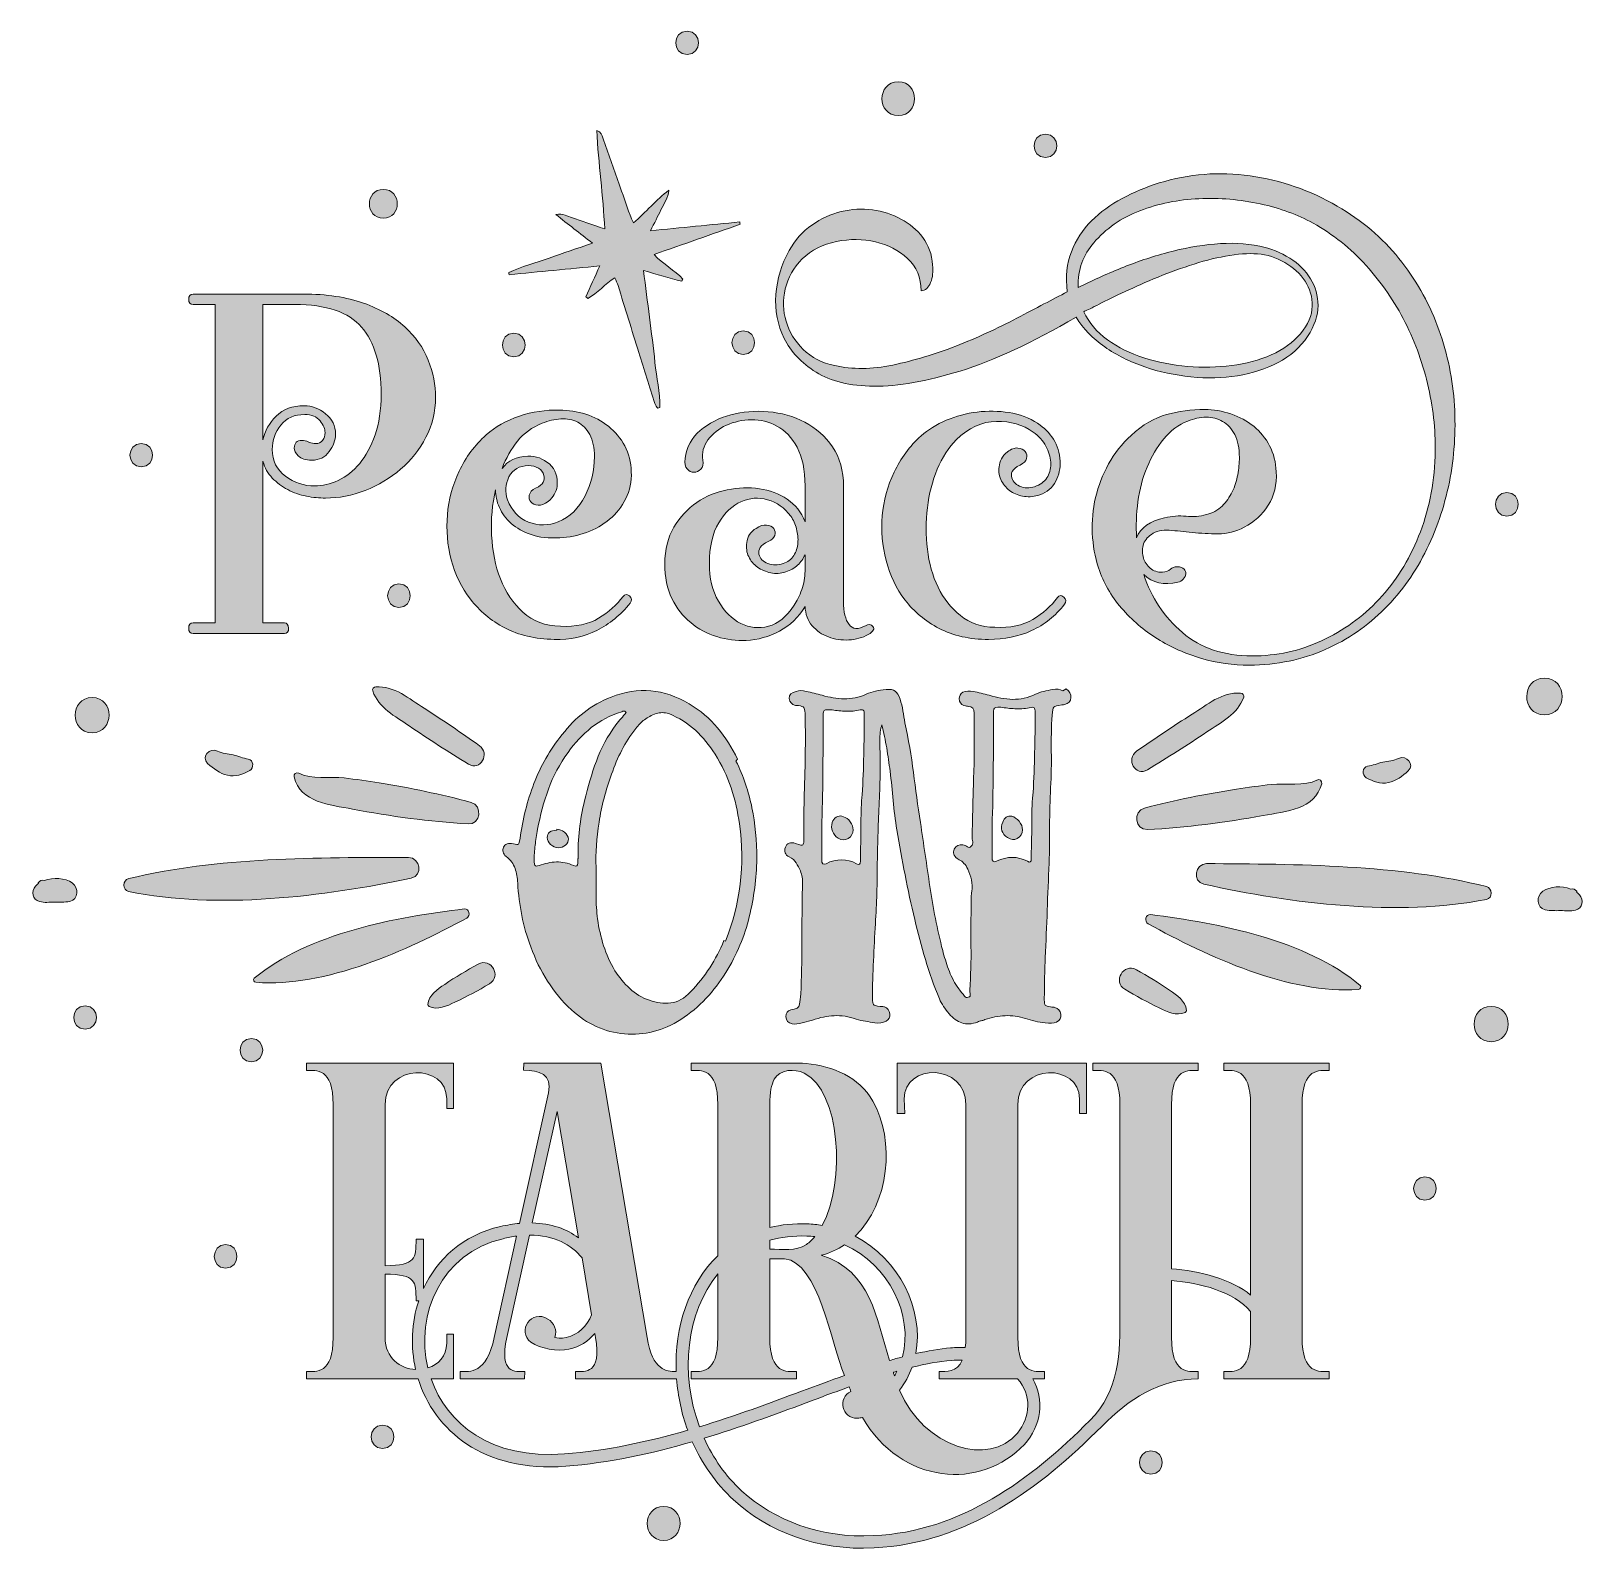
# Model space of a CAD drawing. Header units: inches. Extents: x 58 to 1022, y -1012 to -69.
import ezdxf

# ---------------------------------------------------------------- set-up
doc = ezdxf.new("R2010")
doc.units = ezdxf.units.IN
doc.header["$MEASUREMENT"] = 0
doc.layers.add('Layer 1', color=7, linetype='Continuous')

# ---------------------------------------------------------------- blocks, each defined once
blk = doc.blocks.new('block 2')
at = {"layer": 'Layer 1', "true_color": 0xffffff}
h = blk.add_hatch(color=7, dxfattribs=at)
h.dxf.hatch_style = 2
edge = h.paths.add_edge_path()
edge.add_spline(control_points=[(465.27, -83.87), (474.63, -83.87), (474.64, -69.33), (465.27, -69.33), (455.92, -69.33), (455.9, -83.87), (465.27, -83.87)], knot_values=[0, 0, 0, 0, 1, 1, 1, 2, 2, 2, 2], degree=3, periodic=1)
h = blk.add_hatch(color=7, dxfattribs=at)
h.dxf.hatch_style = 2
edge = h.paths.add_edge_path()
edge.add_spline(control_points=[(596.33, -121.74), (609.79, -121.74), (609.81, -100.82), (596.33, -100.82), (582.87, -100.82), (582.84, -121.74), (596.33, -121.74)], knot_values=[0, 0, 0, 0, 1, 1, 1, 2, 2, 2, 2], degree=3, periodic=1)
h = blk.add_hatch(color=7, dxfattribs=at)
h.dxf.hatch_style = 2
edge = h.paths.add_edge_path()
edge.add_spline(control_points=[(411.08, -215.03), (408.01, -221.91), (405.26, -228.08), (402.52, -234.25), (402.92, -234.57), (403.32, -234.88), (403.73, -235.2), (409.93, -231.99), (414.31, -226.13), (420.48, -222.41), (421.21, -224.19), (421.96, -225.7), (422.46, -227.3), (426.76, -241.11), (431.01, -254.95), (435.3, -268.77), (438.59, -279.36), (441.91, -289.94), (445.29, -300.5), (445.62, -301.54), (446.48, -302.43), (447.09, -303.39), (447.52, -303.26), (447.94, -303.13), (448.37, -303), (448.46, -293.56), (446.29, -284.29), (445.36, -274.93), (444.44, -265.58), (443.09, -256.28), (441.92, -246.95), (440.74, -237.52), (439.54, -228.09), (438.26, -217.92), (446.67, -220.3), (454.3, -222.45), (461.93, -224.61), (462.19, -224.17), (462.44, -223.73), (462.69, -223.3), (457.61, -217.63), (450.43, -214.15), (444.81, -207.97), (463, -201.59), (480.61, -195.42), (498.21, -189.24), (498.11, -188.76), (498.01, -188.27), (497.91, -187.78), (479.76, -189.56), (461.61, -191.33), (442.49, -193.21), (445, -188.28), (447.13, -184.35), (449.04, -180.31), (450.88, -176.4), (453.71, -172.87), (453.91, -168.08), (446.15, -174.2), (439.64, -181.55), (432.09, -188.4), (431.2, -186.44), (430.41, -185), (429.86, -183.47), (427.51, -176.92), (425.24, -170.35), (422.94, -163.79), (419.63, -154.4), (416.37, -144.99), (412.97, -135.63), (412.41, -134.08), (412.21, -132.01), (409.26, -130.95), (410.22, -151.63), (413.16, -171.52), (414.18, -192.13), (410.11, -190.75), (406.92, -189.68), (403.74, -188.57), (400.54, -187.47), (397.4, -186.15), (394.15, -185.25), (391.11, -184.41), (388.32, -182.13), (383.76, -183.14), (391.53, -189.22), (398.56, -194.71), (406.51, -200.94), (396.93, -204.23), (388.29, -207.08), (379.73, -210.18), (371.35, -213.21), (362.63, -215.39), (354.56, -219.21), (354.67, -219.64), (354.78, -220.07), (354.89, -220.5), (373.31, -218.7), (391.74, -216.91), (411.08, -215.03)], knot_values=[0, 0, 0, 0, 1, 1, 1, 2, 2, 2, 3, 3, 3, 4, 4, 4, 5, 5, 5, 6, 6, 6, 7, 7, 7, 8, 8, 8, 9, 9, 9, 10, 10, 10, 11, 11, 11, 12, 12, 12, 13, 13, 13, 14, 14, 14, 15, 15, 15, 16, 16, 16, 17, 17, 17, 18, 18, 18, 19, 19, 19, 20, 20, 20, 21, 21, 21, 22, 22, 22, 23, 23, 23, 24, 24, 24, 25, 25, 25, 26, 26, 26, 27, 27, 27, 28, 28, 28, 29, 29, 29, 30, 30, 30, 31, 31, 31, 32, 32, 32, 33, 33, 33, 33], degree=3, periodic=1)
h = blk.add_hatch(color=7, dxfattribs=at)
h.dxf.hatch_style = 2
edge = h.paths.add_edge_path()
edge.add_spline(control_points=[(687.68, -147.83), (697.04, -147.83), (697.05, -133.29), (687.68, -133.29), (678.33, -133.29), (678.31, -147.83), (687.68, -147.83)], knot_values=[0, 0, 0, 0, 1, 1, 1, 2, 2, 2, 2], degree=3, periodic=1)
h = blk.add_hatch(color=7, dxfattribs=at)
h.dxf.hatch_style = 2
edge = h.paths.add_edge_path()
edge.add_spline(control_points=[(545.29, -280.97), (554.39, -286.66), (566.4, -289.56), (581.29, -289.67), (596.19, -289.79), (613.99, -286.66), (634.69, -280.29), (655.39, -273.93), (679.38, -262.78), (706.68, -246.85), (711.01, -253.91), (716.92, -260.05), (724.42, -265.28), (731.93, -270.51), (740.23, -274.66), (749.33, -277.73), (758.43, -280.8), (767.98, -282.85), (777.99, -283.87), (788, -284.9), (797.61, -284.67), (806.83, -283.19), (816.04, -281.71), (824.45, -278.99), (832.07, -275), (839.69, -271.03), (845.78, -265.62), (850.33, -258.8), (854.65, -252.2), (856.81, -245.83), (856.81, -239.69), (856.81, -233.55), (855.28, -227.98), (852.2, -222.97), (849.13, -217.97), (844.81, -213.7), (839.24, -210.18), (833.66, -206.65), (827.47, -204.2), (820.64, -202.84), (811.77, -201.02), (802.44, -200.57), (792.67, -201.47), (782.88, -202.39), (773.1, -204.15), (763.32, -206.76), (753.54, -209.38), (743.93, -212.62), (734.49, -216.49), (725.05, -220.36), (716.23, -224.33), (708.05, -228.43), (707.82, -222.75), (708.56, -217.63), (710.26, -213.08), (711.97, -208.53), (714.41, -204.43), (717.6, -200.79), (725.11, -191.92), (734.66, -185.27), (746.26, -180.83), (757.86, -176.4), (770.09, -173.9), (782.94, -173.33), (795.79, -172.76), (808.47, -173.84), (820.98, -176.57), (833.49, -179.3), (844.41, -183.28), (853.74, -188.51), (866.02, -195.33), (877, -204.09), (886.67, -214.78), (896.33, -225.48), (904.41, -237.25), (910.89, -250.1), (917.38, -262.95), (922.2, -276.48), (925.39, -290.7), (928.58, -304.92), (929.94, -319.08), (929.49, -333.18), (928.8, -351.15), (925.39, -367.7), (919.25, -382.82), (913.11, -397.95), (904.92, -410.97), (894.68, -421.89), (884.45, -432.81), (872.56, -441.4), (859.03, -447.65), (845.49, -453.9), (831.1, -457.03), (815.87, -457.03), (798.35, -457.03), (783.96, -452.2), (772.7, -442.53), (761.45, -432.87), (753.43, -420.87), (748.65, -406.54), (754.11, -411.77), (761.16, -413.36), (769.8, -411.31), (771.17, -411.09), (772.3, -410.46), (773.22, -409.44), (774.12, -408.41), (774.63, -407.34), (774.75, -406.19), (774.86, -405.06), (774.52, -404.04), (773.73, -403.12), (772.93, -402.22), (771.51, -401.76), (769.46, -401.76), (767.64, -401.76), (766.22, -402.27), (765.2, -403.29), (764.17, -404.32), (762.52, -404.95), (760.25, -405.17), (757.29, -405.17), (754.79, -404.32), (752.74, -402.61), (750.7, -400.91), (749.27, -398.81), (748.48, -396.3), (747.68, -393.8), (747.63, -391.18), (748.31, -388.45), (748.99, -385.72), (750.7, -383.45), (753.43, -381.63), (756.38, -379.58), (760.08, -378.73), (764.52, -379.07), (768.95, -379.41), (773.73, -379.87), (778.84, -380.43), (783.96, -381.01), (789.31, -381.29), (794.88, -381.29), (800.45, -381.29), (805.85, -379.92), (811.09, -377.19), (817.23, -374.01), (822.18, -369.46), (825.93, -363.54), (829.69, -357.63), (831.33, -350.7), (830.88, -342.73), (830.65, -336.82), (829.29, -331.47), (826.78, -326.69), (824.28, -321.92), (820.98, -317.88), (816.89, -314.58), (812.8, -311.29), (808.07, -308.73), (802.73, -306.91), (797.38, -305.09), (791.98, -304.18), (786.52, -304.18), (778.1, -304.18), (770.2, -305.2), (762.81, -307.25), (755.42, -309.29), (748.08, -313.62), (740.8, -320.21), (735.11, -325.45), (730.45, -331.36), (726.81, -337.95), (723.17, -344.55), (720.5, -351.49), (718.8, -358.77), (717.09, -366.05), (716.41, -373.44), (716.75, -380.95), (717.09, -388.45), (718.4, -395.62), (720.67, -402.44), (723.63, -411.54), (728.35, -419.84), (734.83, -427.35), (741.31, -434.86), (748.76, -441.23), (757.18, -446.46), (765.59, -451.69), (774.69, -455.72), (784.47, -458.57), (794.25, -461.41), (804.15, -462.83), (814.16, -462.83), (831.44, -462.61), (847.14, -459.36), (861.25, -453.11), (875.35, -446.85), (887.69, -438.39), (898.27, -427.69), (908.84, -417), (917.55, -404.66), (924.37, -390.67), (931.19, -376.68), (936.02, -361.9), (938.87, -346.31), (941.71, -330.74), (942.5, -314.87), (941.26, -298.72), (940.01, -282.57), (936.53, -266.98), (930.85, -251.97), (925.16, -236.96), (917.2, -223.09), (906.97, -210.35), (896.73, -197.61), (883.99, -186.8), (868.75, -177.93), (851.92, -168.15), (833.89, -161.89), (814.67, -159.16), (795.45, -156.44), (776.63, -157.92), (758.2, -163.6), (750.24, -166.11), (742.62, -169.29), (735.34, -173.15), (728.06, -177.02), (721.69, -181.68), (716.23, -187.14), (710.78, -192.6), (706.63, -198.97), (703.78, -206.25), (700.94, -213.53), (700.09, -221.83), (701.22, -231.16), (692.35, -235.71), (681.89, -241.17), (669.83, -247.54), (657.78, -253.91), (645.21, -259.65), (632.13, -264.77), (619.05, -269.88), (605.97, -273.81), (592.89, -276.54), (579.81, -279.27), (567.81, -279.38), (556.89, -276.88), (548.93, -275.29), (542.39, -271.93), (537.27, -266.81), (532.16, -261.7), (528.63, -255.9), (526.7, -249.41), (524.77, -242.93), (524.6, -236.22), (526.19, -229.28), (527.78, -222.35), (531.3, -216.15), (536.76, -210.69), (542.45, -205.23), (549.51, -201.64), (557.92, -199.94), (566.34, -198.23), (574.41, -198.29), (582.14, -200.11), (589.88, -201.93), (596.53, -205.4), (602.1, -210.52), (607.68, -215.63), (610.46, -222.29), (610.46, -230.48), (613.19, -230.25), (615.19, -228.55), (616.43, -225.36), (617.69, -222.18), (618.09, -218.53), (617.63, -214.44), (617.18, -207.85), (615.13, -202.16), (611.49, -197.38), (607.85, -192.6), (603.36, -188.8), (598.01, -185.95), (592.67, -183.11), (586.75, -181.23), (580.27, -180.32), (573.78, -179.41), (567.36, -179.75), (560.99, -181.34), (554.62, -182.94), (548.53, -185.73), (542.73, -189.7), (536.93, -193.69), (532.21, -198.97), (528.58, -205.57), (523.8, -213.99), (521.07, -223.09), (520.39, -232.86), (519.7, -242.65), (521.41, -251.69), (525.5, -259.99), (529.6, -268.3), (536.2, -275.29), (545.29, -280.97)], knot_values=[0, 0, 0, 0, 1, 1, 1, 2, 2, 2, 3, 3, 3, 4, 4, 4, 5, 5, 5, 6, 6, 6, 7, 7, 7, 8, 8, 8, 9, 9, 9, 10, 10, 10, 11, 11, 11, 12, 12, 12, 13, 13, 13, 14, 14, 14, 15, 15, 15, 16, 16, 16, 17, 17, 17, 18, 18, 18, 19, 19, 19, 20, 20, 20, 21, 21, 21, 22, 22, 22, 23, 23, 23, 24, 24, 24, 25, 25, 25, 26, 26, 26, 27, 27, 27, 28, 28, 28, 29, 29, 29, 30, 30, 30, 31, 31, 31, 32, 32, 32, 33, 33, 33, 34, 34, 34, 35, 35, 35, 36, 36, 36, 37, 37, 37, 38, 38, 38, 39, 39, 39, 40, 40, 40, 41, 41, 41, 42, 42, 42, 43, 43, 43, 44, 44, 44, 45, 45, 45, 46, 46, 46, 47, 47, 47, 48, 48, 48, 49, 49, 49, 50, 50, 50, 51, 51, 51, 52, 52, 52, 53, 53, 53, 54, 54, 54, 55, 55, 55, 56, 56, 56, 57, 57, 57, 58, 58, 58, 59, 59, 59, 60, 60, 60, 61, 61, 61, 62, 62, 62, 63, 63, 63, 64, 64, 64, 65, 65, 65, 66, 66, 66, 67, 67, 67, 68, 68, 68, 69, 69, 69, 70, 70, 70, 71, 71, 71, 72, 72, 72, 73, 73, 73, 74, 74, 74, 75, 75, 75, 76, 76, 76, 77, 77, 77, 78, 78, 78, 79, 79, 79, 80, 80, 80, 81, 81, 81, 82, 82, 82, 83, 83, 83, 84, 84, 84, 85, 85, 85, 86, 86, 86, 87, 87, 87, 88, 88, 88, 89, 89, 89, 90, 90, 90, 91, 91, 91, 92, 92, 92, 93, 93, 93, 94, 94, 94, 95, 95, 95, 96, 96, 96, 97, 97, 97, 98, 98, 98, 99, 99, 99, 100, 100, 100, 101, 101, 101, 101], degree=3, periodic=1)
edge = h.paths.add_edge_path()
edge.add_spline(control_points=[(719.48, -239.52), (723.68, -237.36), (728.8, -234.86), (734.83, -232.01), (740.86, -229.17), (747.51, -226.21), (754.79, -223.14), (762.07, -220.07), (769.52, -217.29), (777.14, -214.78), (784.76, -212.28), (792.21, -210.35), (799.49, -208.98), (806.77, -207.62), (813.36, -207.16), (819.28, -207.62), (825.19, -208.07), (830.82, -209.83), (836.17, -212.91), (841.51, -215.98), (845.72, -219.85), (848.79, -224.5), (851.86, -229.17), (853.34, -234.35), (853.23, -240.03), (853.11, -245.72), (850.67, -251.41), (845.89, -257.09), (841.34, -262.55), (835.31, -266.93), (827.81, -270.23), (820.3, -273.53), (812.11, -275.74), (803.24, -276.88), (794.37, -278.02), (785.21, -278.19), (775.78, -277.39), (766.33, -276.6), (757.35, -274.83), (748.82, -272.1), (740.29, -269.37), (732.72, -265.62), (726.13, -260.84), (719.53, -256.07), (714.64, -250.27), (711.46, -243.44), (712.59, -242.99), (715.27, -241.68), (719.48, -239.52)], knot_values=[0, 0, 0, 0, 1, 1, 1, 2, 2, 2, 3, 3, 3, 4, 4, 4, 5, 5, 5, 6, 6, 6, 7, 7, 7, 8, 8, 8, 9, 9, 9, 10, 10, 10, 11, 11, 11, 12, 12, 12, 13, 13, 13, 14, 14, 14, 15, 15, 15, 16, 16, 16, 16], degree=3, periodic=1)
edge = h.paths.add_edge_path()
edge.add_spline(control_points=[(745.07, -361.33), (746.09, -353.71), (747.97, -346.6), (750.7, -340), (753.43, -333.41), (756.89, -327.55), (761.1, -322.43), (765.31, -317.31), (770.26, -313.62), (775.95, -311.34), (779.81, -309.75), (783.62, -308.95), (787.38, -308.95), (791.13, -308.95), (794.54, -309.81), (797.61, -311.51), (800.68, -313.22), (803.18, -315.95), (805.12, -319.7), (807.05, -323.45), (808.02, -328.18), (808.02, -333.86), (808.02, -337.27), (807.68, -340.86), (807, -344.61), (806.31, -348.36), (805.17, -351.89), (803.58, -355.19), (801.99, -358.49), (799.88, -361.44), (797.27, -364.06), (794.65, -366.67), (791.41, -368.44), (787.55, -369.34), (783.45, -370.49), (779.24, -370.83), (774.92, -370.37), (770.6, -369.92), (766.16, -370.26), (761.62, -371.39), (752.51, -373.44), (746.71, -377.53), (744.22, -383.68), (743.76, -376.4), (744.04, -368.95), (745.07, -361.33)], knot_values=[0, 0, 0, 0, 1, 1, 1, 2, 2, 2, 3, 3, 3, 4, 4, 4, 5, 5, 5, 6, 6, 6, 7, 7, 7, 8, 8, 8, 9, 9, 9, 10, 10, 10, 11, 11, 11, 12, 12, 12, 13, 13, 13, 14, 14, 14, 15, 15, 15, 15], degree=3, periodic=1)
h = blk.add_hatch(color=7, dxfattribs=at)
h.dxf.hatch_style = 2
edge = h.paths.add_edge_path()
edge.add_spline(control_points=[(276.78, -185.46), (288.28, -185.46), (288.3, -167.59), (276.78, -167.59), (265.28, -167.59), (265.26, -185.46), (276.78, -185.46)], knot_values=[0, 0, 0, 0, 1, 1, 1, 2, 2, 2, 2], degree=3, periodic=1)
h = blk.add_hatch(color=7, dxfattribs=at)
h.dxf.hatch_style = 2
edge = h.paths.add_edge_path()
edge.add_spline(control_points=[(158.72, -436.56), (156.9, -436.56), (155.99, -437.64), (155.99, -439.8), (155.99, -441.97), (156.9, -443.04), (158.72, -443.04), (158.72, -443.04), (215.36, -443.04), (215.36, -443.04), (217.18, -443.04), (218.03, -441.97), (217.92, -439.8), (217.8, -437.64), (216.95, -436.56), (215.36, -436.56), (215.36, -436.56), (202.06, -436.56), (202.06, -436.56), (202.06, -436.56), (202.06, -336.25), (202.06, -336.25), (203.19, -340.34), (205.12, -343.81), (207.86, -346.66), (210.58, -349.5), (213.77, -351.89), (217.41, -353.82), (221.04, -355.76), (224.91, -357.12), (229.01, -357.92), (233.11, -358.72), (237.08, -359.11), (240.95, -359.11), (249.14, -359.11), (257.33, -357.52), (265.52, -354.33), (273.71, -351.15), (281.04, -346.77), (287.53, -341.2), (294.01, -335.63), (299.24, -329.03), (303.22, -321.41), (307.2, -313.79), (309.19, -305.54), (309.19, -296.67), (309.19, -288.94), (307.66, -281.2), (304.58, -273.47), (301.52, -265.74), (296.68, -258.85), (290.09, -252.83), (283.48, -246.8), (274.95, -241.91), (264.5, -238.15), (254.03, -234.4), (241.52, -232.52), (226.96, -232.52), (226.96, -232.52), (158.72, -232.52), (158.72, -232.52), (156.9, -232.52), (155.99, -233.61), (155.99, -235.76), (155.99, -237.93), (156.9, -239.01), (158.72, -239.01), (158.72, -239.01), (172.37, -239.01), (172.37, -239.01), (172.37, -239.01), (172.37, -436.56), (172.37, -436.56), (172.37, -436.56), (158.72, -436.56), (158.72, -436.56)], knot_values=[0, 0, 0, 0, 1, 1, 1, 2, 2, 2, 3, 3, 3, 4, 4, 4, 5, 5, 5, 6, 6, 6, 7, 7, 7, 8, 8, 8, 9, 9, 9, 10, 10, 10, 11, 11, 11, 12, 12, 12, 13, 13, 13, 14, 14, 14, 15, 15, 15, 16, 16, 16, 17, 17, 17, 18, 18, 18, 19, 19, 19, 20, 20, 20, 21, 21, 21, 22, 22, 22, 23, 23, 23, 24, 24, 24, 25, 25, 25, 25], degree=3, periodic=1)
edge = h.paths.add_edge_path()
edge.add_spline(control_points=[(202.06, -239.01), (202.06, -239.01), (221.84, -239.01), (221.84, -239.01), (241.4, -239.01), (255.22, -243.67), (263.3, -253), (271.37, -262.33), (275.41, -276.2), (275.41, -294.62), (275.41, -304.41), (274.16, -312.84), (271.66, -319.92), (269.15, -327), (265.97, -332.9), (262.1, -337.62), (258.23, -342.34), (253.8, -345.85), (248.8, -348.15), (243.79, -350.46), (238.91, -351.6), (234.13, -351.6), (227.53, -351.6), (221.5, -349.6), (216.04, -345.59), (210.58, -341.58), (207.86, -336.02), (207.86, -328.91), (207.86, -323.18), (209.61, -318.14), (213.14, -313.78), (216.67, -309.43), (221.61, -307.25), (227.99, -307.25), (232.3, -307.25), (235.49, -308.56), (237.54, -311.17), (239.59, -313.79), (240.61, -316.23), (240.61, -318.51), (240.61, -320.33), (240.1, -321.92), (239.08, -323.28), (238.05, -324.65), (236.63, -325.33), (234.81, -325.33), (233.67, -325.33), (232.25, -324.99), (230.54, -324.31), (228.84, -323.62), (227.42, -323.28), (226.28, -323.28), (223.09, -323.28), (221.5, -324.88), (221.5, -328.06), (221.5, -329.65), (222.36, -331.3), (224.06, -333.01), (225.77, -334.71), (228.55, -335.57), (232.42, -335.57), (236.97, -335.57), (240.55, -333.81), (243.17, -330.28), (245.78, -326.75), (247.09, -323.17), (247.09, -319.53), (247.09, -314.3), (245.05, -310.04), (240.95, -306.73), (236.86, -303.44), (232.42, -301.79), (227.65, -301.79), (220.36, -301.79), (214.56, -303.95), (210.24, -308.27), (205.92, -312.59), (203.19, -317.48), (202.06, -322.94), (202.06, -322.94), (202.06, -239.01), (202.06, -239.01)], knot_values=[0, 0, 0, 0, 1, 1, 1, 2, 2, 2, 3, 3, 3, 4, 4, 4, 5, 5, 5, 6, 6, 6, 7, 7, 7, 8, 8, 8, 9, 9, 9, 10, 10, 10, 11, 11, 11, 12, 12, 12, 13, 13, 13, 14, 14, 14, 15, 15, 15, 16, 16, 16, 17, 17, 17, 18, 18, 18, 19, 19, 19, 20, 20, 20, 21, 21, 21, 22, 22, 22, 23, 23, 23, 24, 24, 24, 25, 25, 25, 26, 26, 26, 27, 27, 27, 27], degree=3, periodic=1)
h = blk.add_hatch(color=7, dxfattribs=at)
h.dxf.hatch_style = 2
edge = h.paths.add_edge_path()
edge.add_spline(control_points=[(357.7, -271.39), (367.05, -271.39), (367.07, -256.86), (357.7, -256.86), (348.35, -256.86), (348.33, -271.39), (357.7, -271.39)], knot_values=[0, 0, 0, 0, 1, 1, 1, 2, 2, 2, 2], degree=3, periodic=1)
h = blk.add_hatch(color=7, dxfattribs=at)
h.dxf.hatch_style = 2
edge = h.paths.add_edge_path()
edge.add_spline(control_points=[(500.16, -269.94), (509.51, -269.94), (509.53, -255.4), (500.16, -255.4), (490.81, -255.4), (490.79, -269.94), (500.16, -269.94)], knot_values=[0, 0, 0, 0, 1, 1, 1, 2, 2, 2, 2], degree=3, periodic=1)
h = blk.add_hatch(color=7, dxfattribs=at)
h.dxf.hatch_style = 2
edge = h.paths.add_edge_path()
edge.add_spline(control_points=[(330.86, -421.89), (336.43, -429.17), (343.53, -435.09), (352.18, -439.63), (360.82, -444.18), (371.06, -446.57), (382.89, -446.8), (392.67, -447.02), (401.48, -445.15), (409.33, -441.17), (417.18, -437.19), (424.06, -431.56), (429.98, -424.28), (431.11, -422.69), (430.94, -421.21), (429.46, -419.84), (427.98, -418.48), (426.68, -418.6), (425.54, -420.19), (421.67, -425.42), (416.61, -429.91), (410.36, -433.66), (404.1, -437.41), (396.19, -439.07), (386.64, -438.61), (377.31, -438.39), (369.58, -435.49), (363.44, -429.91), (357.3, -424.34), (352.63, -417.46), (349.45, -409.27), (346.26, -401.08), (344.44, -392.04), (343.99, -382.14), (343.53, -372.25), (344.33, -362.86), (346.38, -353.99), (346.38, -357.63), (347.18, -361.27), (348.77, -364.91), (350.36, -368.55), (352.81, -371.85), (356.1, -374.8), (359.4, -377.76), (363.55, -380.09), (368.56, -381.8), (373.56, -383.51), (379.48, -384.13), (386.3, -383.68), (391.98, -383.45), (397.5, -382.37), (402.85, -380.43), (408.19, -378.5), (412.97, -375.77), (417.18, -372.25), (421.39, -368.72), (424.74, -364.46), (427.24, -359.45), (429.75, -354.45), (430.88, -348.87), (430.66, -342.73), (430.43, -336.82), (429.06, -331.47), (426.56, -326.69), (424.06, -321.92), (420.7, -317.88), (416.5, -314.58), (412.28, -311.29), (407.57, -308.78), (402.34, -307.08), (397.1, -305.37), (391.64, -304.52), (385.96, -304.52), (377.54, -304.29), (369.29, -305.54), (361.22, -308.27), (353.15, -311), (346.26, -314.87), (340.58, -319.87), (333.53, -326.24), (327.95, -333.75), (323.86, -342.39), (319.77, -351.04), (317.32, -360.08), (316.53, -369.52), (315.73, -378.96), (316.53, -388.23), (318.91, -397.32), (321.3, -406.42), (325.28, -414.61), (330.86, -421.89)], knot_values=[0, 0, 0, 0, 1, 1, 1, 2, 2, 2, 3, 3, 3, 4, 4, 4, 5, 5, 5, 6, 6, 6, 7, 7, 7, 8, 8, 8, 9, 9, 9, 10, 10, 10, 11, 11, 11, 12, 12, 12, 13, 13, 13, 14, 14, 14, 15, 15, 15, 16, 16, 16, 17, 17, 17, 18, 18, 18, 19, 19, 19, 20, 20, 20, 21, 21, 21, 22, 22, 22, 23, 23, 23, 24, 24, 24, 25, 25, 25, 26, 26, 26, 27, 27, 27, 28, 28, 28, 29, 29, 29, 30, 30, 30, 30], degree=3, periodic=1)
edge = h.paths.add_edge_path()
edge.add_spline(control_points=[(360.03, -323.79), (363.89, -318.91), (369.01, -315.21), (375.38, -312.71), (379.25, -311.12), (383.11, -310.21), (386.98, -309.98), (390.85, -309.75), (394.32, -310.43), (397.39, -312.02), (400.46, -313.62), (402.96, -316.18), (404.9, -319.7), (406.83, -323.23), (407.8, -327.84), (407.8, -333.52), (407.8, -341.94), (405.86, -350.01), (401.99, -357.74), (398.13, -365.48), (392.55, -370.83), (385.28, -373.78), (379.14, -376.29), (373, -376.34), (366.85, -373.95), (360.71, -371.56), (356.39, -366.96), (353.89, -360.13), (352.06, -355.36), (352.35, -350.64), (354.74, -345.97), (357.13, -341.31), (361.16, -338.98), (366.85, -338.98), (369.12, -338.98), (371.17, -339.49), (373, -340.51), (374.81, -341.54), (375.95, -343.07), (376.41, -345.12), (376.86, -346.49), (376.75, -347.85), (376.06, -349.22), (375.38, -350.58), (373.79, -351.83), (371.29, -352.97), (369.01, -354.11), (367.71, -355.53), (367.37, -357.23), (367.02, -358.94), (367.37, -360.36), (368.39, -361.5), (369.41, -362.64), (370.89, -363.32), (372.82, -363.54), (374.75, -363.77), (376.86, -362.98), (379.14, -361.16), (382.32, -358.43), (384.14, -355.36), (384.6, -351.94), (385.28, -346.03), (383.68, -341.37), (379.82, -337.95), (375.95, -334.54), (371.51, -332.95), (366.51, -333.18), (359.46, -333.41), (354.11, -335.91), (350.47, -340.68), (352.98, -334.32), (356.16, -328.69), (360.03, -323.79)], knot_values=[0, 0, 0, 0, 1, 1, 1, 2, 2, 2, 3, 3, 3, 4, 4, 4, 5, 5, 5, 6, 6, 6, 7, 7, 7, 8, 8, 8, 9, 9, 9, 10, 10, 10, 11, 11, 11, 12, 12, 12, 13, 13, 13, 14, 14, 14, 15, 15, 15, 16, 16, 16, 17, 17, 17, 18, 18, 18, 19, 19, 19, 20, 20, 20, 21, 21, 21, 22, 22, 22, 23, 23, 23, 24, 24, 24, 24], degree=3, periodic=1)
h = blk.add_hatch(color=7, dxfattribs=at)
h.dxf.hatch_style = 2
edge = h.paths.add_edge_path()
edge.add_spline(control_points=[(473.48, -317.14), (468.13, -321.69), (465, -327.5), (464.09, -334.54), (463.63, -337.5), (464.03, -339.66), (465.29, -341.03), (466.54, -342.39), (467.96, -343.07), (469.55, -343.07), (471.14, -343.07), (472.57, -342.45), (473.82, -341.2), (475.06, -339.95), (475.46, -338.07), (475.01, -335.57), (474.33, -331.02), (475.41, -326.81), (478.25, -322.94), (481.1, -319.08), (484.91, -316.06), (489.68, -313.9), (494.46, -311.74), (499.63, -310.6), (505.21, -310.49), (510.78, -310.38), (516.07, -311.68), (521.07, -314.41), (526.07, -317.14), (530.23, -321.52), (533.53, -327.55), (536.82, -333.58), (538.48, -341.6), (538.48, -351.6), (538.48, -351.6), (538.48, -373.78), (538.48, -373.78), (536.2, -367.87), (532.5, -363.2), (527.39, -359.79), (522.27, -356.38), (516.52, -354.22), (510.15, -353.31), (503.79, -352.4), (497.13, -352.63), (490.19, -353.99), (483.25, -355.36), (476.94, -357.97), (471.26, -361.84), (465.57, -365.71), (460.85, -370.83), (457.1, -377.19), (453.34, -383.56), (451.47, -391.07), (451.47, -399.71), (451.47, -408.13), (452.94, -415.35), (455.91, -421.38), (458.86, -427.41), (462.73, -432.41), (467.51, -436.39), (472.28, -440.37), (477.68, -443.27), (483.71, -445.09), (489.74, -446.91), (495.82, -447.7), (501.97, -447.48), (509.24, -447.02), (516.13, -445.09), (522.61, -441.68), (529.09, -438.27), (534.38, -433.15), (538.48, -426.33), (538.7, -431.1), (540.18, -435.09), (542.91, -438.27), (545.64, -441.46), (548.99, -443.78), (552.98, -445.26), (556.95, -446.74), (561.17, -447.36), (565.6, -447.14), (570.04, -446.91), (574.07, -445.77), (577.71, -443.73), (580.9, -441.91), (581.86, -440.26), (580.61, -438.78), (579.36, -437.3), (577.83, -437.13), (576.01, -438.27), (571.46, -440.77), (568.04, -440.55), (565.77, -437.59), (563.49, -434.63), (562.36, -429.86), (562.36, -423.26), (562.36, -423.26), (562.36, -351.94), (562.36, -351.94), (562.36, -342.17), (560.08, -333.98), (555.54, -327.38), (550.98, -320.78), (545.24, -315.66), (538.3, -312.02), (531.36, -308.39), (523.8, -306.22), (515.61, -305.54), (507.43, -304.86), (499.69, -305.49), (492.41, -307.42), (485.13, -309.35), (478.82, -312.59), (473.48, -317.14)], knot_values=[0, 0, 0, 0, 1, 1, 1, 2, 2, 2, 3, 3, 3, 4, 4, 4, 5, 5, 5, 6, 6, 6, 7, 7, 7, 8, 8, 8, 9, 9, 9, 10, 10, 10, 11, 11, 11, 12, 12, 12, 13, 13, 13, 14, 14, 14, 15, 15, 15, 16, 16, 16, 17, 17, 17, 18, 18, 18, 19, 19, 19, 20, 20, 20, 21, 21, 21, 22, 22, 22, 23, 23, 23, 24, 24, 24, 25, 25, 25, 26, 26, 26, 27, 27, 27, 28, 28, 28, 29, 29, 29, 30, 30, 30, 31, 31, 31, 32, 32, 32, 33, 33, 33, 34, 34, 34, 35, 35, 35, 36, 36, 36, 37, 37, 37, 38, 38, 38, 38], degree=3, periodic=1)
edge = h.paths.add_edge_path()
edge.add_spline(control_points=[(538.48, -404.49), (538.48, -408.36), (537.79, -412.17), (536.43, -415.92), (535.06, -419.67), (533.47, -422.91), (531.65, -425.64), (527.1, -432.7), (521.81, -437.02), (515.78, -438.61), (509.76, -440.2), (504.01, -439.63), (498.56, -436.9), (493.1, -434.17), (488.49, -429.57), (484.73, -423.08), (480.98, -416.6), (479.11, -408.81), (479.11, -399.71), (479.11, -389.25), (481.04, -380.83), (484.91, -374.46), (488.77, -368.1), (493.38, -363.71), (498.73, -361.33), (504.07, -358.94), (509.59, -358.54), (515.27, -360.13), (520.96, -361.73), (525.73, -365.14), (529.6, -370.37), (531.19, -372.65), (532.39, -375.26), (533.19, -378.22), (533.98, -381.18), (534.26, -384.08), (534.04, -386.92), (533.81, -389.76), (532.96, -392.38), (531.48, -394.76), (530, -397.15), (527.78, -398.81), (524.83, -399.71), (521.64, -400.85), (518.52, -400.85), (515.44, -399.71), (512.37, -398.58), (510.5, -396.64), (509.81, -393.91), (509.59, -392.55), (509.87, -391.18), (510.67, -389.82), (511.46, -388.45), (513.11, -387.2), (515.61, -386.06), (517.89, -385.16), (519.25, -383.9), (519.71, -382.31), (520.16, -380.72), (519.93, -379.3), (519.03, -378.05), (518.12, -376.8), (516.64, -376.06), (514.59, -375.83), (512.54, -375.6), (510.38, -376.29), (508.11, -377.88), (504.7, -379.92), (502.76, -382.88), (502.31, -386.75), (501.85, -389.93), (502.25, -392.84), (503.5, -395.45), (504.75, -398.06), (506.57, -400.22), (508.96, -401.93), (511.35, -403.64), (514.08, -404.83), (517.15, -405.51), (520.22, -406.19), (523.35, -405.97), (526.53, -404.83), (529.49, -403.92), (531.93, -402.56), (533.87, -400.74), (535.8, -398.92), (537.33, -396.76), (538.48, -394.25), (538.48, -394.25), (538.48, -404.49), (538.48, -404.49)], knot_values=[0, 0, 0, 0, 1, 1, 1, 2, 2, 2, 3, 3, 3, 4, 4, 4, 5, 5, 5, 6, 6, 6, 7, 7, 7, 8, 8, 8, 9, 9, 9, 10, 10, 10, 11, 11, 11, 12, 12, 12, 13, 13, 13, 14, 14, 14, 15, 15, 15, 16, 16, 16, 17, 17, 17, 18, 18, 18, 19, 19, 19, 20, 20, 20, 21, 21, 21, 22, 22, 22, 23, 23, 23, 24, 24, 24, 25, 25, 25, 26, 26, 26, 27, 27, 27, 28, 28, 28, 29, 29, 29, 30, 30, 30, 30], degree=3, periodic=1)
h = blk.add_hatch(color=7, dxfattribs=at)
h.dxf.hatch_style = 2
edge = h.paths.add_edge_path()
edge.add_spline(control_points=[(671.88, -338.64), (674.15, -337.5), (675.52, -336.14), (675.98, -334.54), (676.43, -332.95), (676.15, -331.53), (675.12, -330.28), (674.1, -329.03), (672.57, -328.29), (670.52, -328.06), (668.47, -327.84), (666.3, -328.63), (664.03, -330.45), (660.84, -333.18), (659.14, -336.25), (658.92, -339.66), (658.46, -342.85), (658.97, -345.8), (660.45, -348.53), (661.93, -351.26), (663.86, -353.43), (666.25, -355.02), (668.64, -356.61), (671.42, -357.63), (674.61, -358.09), (677.79, -358.54), (680.98, -358.2), (684.17, -357.06), (688.71, -355.47), (692.01, -352.68), (694.06, -348.7), (696.11, -344.72), (697.01, -340.57), (696.79, -336.25), (696.56, -331.02), (695.2, -326.47), (692.7, -322.6), (690.19, -318.74), (686.89, -315.44), (682.8, -312.71), (677.56, -309.29), (671.65, -307.08), (665.06, -306.05), (658.46, -305.03), (651.86, -304.92), (645.27, -305.71), (638.67, -306.51), (632.3, -308.22), (626.16, -310.83), (620.02, -313.45), (614.78, -316.69), (610.47, -320.55), (603.41, -326.92), (597.84, -334.43), (593.75, -343.07), (589.65, -351.72), (587.2, -360.7), (586.41, -370.03), (585.61, -379.36), (586.41, -388.62), (588.8, -397.84), (591.19, -407.05), (595.11, -415.24), (600.57, -422.4), (606.03, -429.57), (613.08, -435.43), (621.73, -439.97), (630.37, -444.52), (640.6, -446.8), (652.43, -446.8), (662.21, -446.8), (671.08, -444.97), (679.05, -441.34), (687.01, -437.7), (693.83, -432.24), (699.52, -424.96), (700.66, -423.37), (700.48, -421.89), (699.01, -420.53), (697.52, -419.16), (696.22, -419.28), (695.08, -420.87), (691.21, -426.1), (686.15, -430.6), (679.9, -434.36), (673.64, -438.12), (665.74, -439.77), (656.19, -439.29), (647.77, -439.07), (640.66, -436.62), (634.86, -431.96), (629.06, -427.3), (624.45, -421.44), (621.04, -414.38), (617.63, -407.34), (615.41, -399.49), (614.39, -390.84), (613.36, -382.2), (613.36, -373.61), (614.39, -365.08), (615.41, -356.55), (617.46, -348.59), (620.53, -341.2), (623.6, -333.81), (627.53, -327.72), (632.3, -322.94), (640.03, -315.44), (648.34, -311.63), (657.21, -311.51), (666.08, -311.4), (673.7, -313.62), (680.07, -318.17), (683.48, -320.67), (686.09, -323.57), (687.92, -326.87), (689.74, -330.17), (690.76, -333.47), (690.99, -336.76), (691.21, -340.06), (690.59, -343.02), (689.11, -345.63), (687.63, -348.25), (685.3, -350.24), (682.12, -351.6), (678.93, -352.97), (675.8, -353.14), (672.74, -352.12), (669.66, -351.09), (667.67, -349.22), (666.76, -346.49), (666.3, -345.35), (666.42, -344.04), (667.11, -342.56), (667.79, -341.08), (669.38, -339.78), (671.88, -338.64)], knot_values=[0, 0, 0, 0, 1, 1, 1, 2, 2, 2, 3, 3, 3, 4, 4, 4, 5, 5, 5, 6, 6, 6, 7, 7, 7, 8, 8, 8, 9, 9, 9, 10, 10, 10, 11, 11, 11, 12, 12, 12, 13, 13, 13, 14, 14, 14, 15, 15, 15, 16, 16, 16, 17, 17, 17, 18, 18, 18, 19, 19, 19, 20, 20, 20, 21, 21, 21, 22, 22, 22, 23, 23, 23, 24, 24, 24, 25, 25, 25, 26, 26, 26, 27, 27, 27, 28, 28, 28, 29, 29, 29, 30, 30, 30, 31, 31, 31, 32, 32, 32, 33, 33, 33, 34, 34, 34, 35, 35, 35, 36, 36, 36, 37, 37, 37, 38, 38, 38, 39, 39, 39, 40, 40, 40, 41, 41, 41, 42, 42, 42, 43, 43, 43, 44, 44, 44, 45, 45, 45, 45], degree=3, periodic=1)
h = blk.add_hatch(color=7, dxfattribs=at)
h.dxf.hatch_style = 2
edge = h.paths.add_edge_path()
edge.add_spline(control_points=[(126.57, -339.72), (135.92, -339.72), (135.94, -325.18), (126.57, -325.18), (117.21, -325.18), (117.2, -339.72), (126.57, -339.72)], knot_values=[0, 0, 0, 0, 1, 1, 1, 2, 2, 2, 2], degree=3, periodic=1)
h = blk.add_hatch(color=7, dxfattribs=at)
h.dxf.hatch_style = 2
edge = h.paths.add_edge_path()
edge.add_spline(control_points=[(974.06, -355.71), (964.7, -355.71), (964.69, -370.24), (974.06, -370.24), (983.41, -370.24), (983.43, -355.71), (974.06, -355.71)], knot_values=[0, 0, 0, 0, 1, 1, 1, 2, 2, 2, 2], degree=3, periodic=1)
h = blk.add_hatch(color=7, dxfattribs=at)
h.dxf.hatch_style = 2
edge = h.paths.add_edge_path()
edge.add_spline(control_points=[(286.47, -412.4), (277.12, -412.4), (277.1, -426.94), (286.47, -426.94), (295.82, -426.94), (295.84, -412.4), (286.47, -412.4)], knot_values=[0, 0, 0, 0, 1, 1, 1, 2, 2, 2, 2], degree=3, periodic=1)
h = blk.add_hatch(color=7, dxfattribs=at)
h.dxf.hatch_style = 2
edge = h.paths.add_edge_path()
edge.add_spline(control_points=[(997.32, -470.81), (982.69, -470.81), (982.66, -493.54), (997.32, -493.54), (1011.94, -493.54), (1011.97, -470.81), (997.32, -470.81)], knot_values=[0, 0, 0, 0, 1, 1, 1, 2, 2, 2, 2], degree=3, periodic=1)
h = blk.add_hatch(color=7, dxfattribs=at)
h.dxf.hatch_style = 2
edge = h.paths.add_edge_path()
edge.add_spline(control_points=[(272.1, -476.24), (270.9, -476.33), (269.7, -477.44), (270.16, -478.76), (273.78, -489.27), (284.09, -494.43), (292.84, -500.43), (304.92, -508.7), (317.12, -516.56), (329.62, -524.19), (337.05, -528.72), (343.28, -517.63), (336.42, -512.74), (325.14, -504.72), (313.81, -496.96), (302.13, -489.54), (292.92, -483.68), (283.56, -475.43), (272.1, -476.24)], knot_values=[0, 0, 0, 0, 1, 1, 1, 2, 2, 2, 3, 3, 3, 4, 4, 4, 5, 5, 5, 6, 6, 6, 6], degree=3, periodic=1)
h = blk.add_hatch(color=7, dxfattribs=at)
h.dxf.hatch_style = 2
edge = h.paths.add_edge_path()
edge.add_spline(control_points=[(484.22, -501.7), (479.41, -495.79), (473.5, -490.84), (466.5, -486.83), (451.07, -477.42), (434.96, -476.02), (418.13, -482.62), (411.92, -485.03), (406.32, -488.18), (401.31, -492.09), (396.31, -495.99), (391.8, -500.55), (387.8, -505.75), (380.18, -515.37), (374.33, -525.53), (370.22, -536.24), (366.12, -546.96), (363.26, -558.32), (361.66, -570.33), (361.26, -572.34), (360.91, -573.49), (360.61, -573.79), (360.31, -574.09), (359.26, -574.04), (357.46, -573.64), (354.25, -573.04), (352.25, -573.74), (351.45, -575.74), (350.45, -577.75), (350.95, -579.65), (352.95, -581.45), (355.75, -583.65), (357.61, -586.16), (358.51, -588.96), (359.41, -591.77), (359.96, -594.77), (360.16, -597.97), (360.56, -604.78), (361.41, -611.49), (362.71, -618.1), (364.02, -624.7), (365.87, -631.21), (368.27, -637.62), (371.07, -645.23), (374.53, -652.29), (378.63, -658.8), (382.74, -665.31), (387.69, -671.26), (393.5, -676.67), (403.12, -685.48), (414.08, -690.43), (426.4, -691.54), (438.71, -692.64), (450.37, -689.68), (461.39, -682.68), (467.19, -678.87), (472.4, -674.52), (477.01, -669.61), (481.61, -664.71), (485.72, -659.35), (489.32, -653.54), (496.13, -642.33), (500.99, -630.76), (503.89, -618.85), (506.79, -606.93), (508.35, -594.97), (508.55, -582.95), (508.55, -571.74), (507.54, -561.17), (505.54, -551.26), (503.54, -541.35), (500.24, -531.69), (495.63, -522.27), (495.63, -522.27), (496.53, -521.07), (496.53, -521.07), (493.12, -514.07), (489.02, -507.61), (484.22, -501.7)], knot_values=[0, 0, 0, 0, 1, 1, 1, 2, 2, 2, 3, 3, 3, 4, 4, 4, 5, 5, 5, 6, 6, 6, 7, 7, 7, 8, 8, 8, 9, 9, 9, 10, 10, 10, 11, 11, 11, 12, 12, 12, 13, 13, 13, 14, 14, 14, 15, 15, 15, 16, 16, 16, 17, 17, 17, 18, 18, 18, 19, 19, 19, 20, 20, 20, 21, 21, 21, 22, 22, 22, 23, 23, 23, 24, 24, 24, 25, 25, 25, 26, 26, 26, 26], degree=3, periodic=1)
edge = h.paths.add_edge_path()
edge.add_spline(control_points=[(398.46, -564.63), (397.76, -570.64), (397.51, -576.64), (397.71, -582.65), (397.71, -582.65), (397.41, -582.95), (397.41, -582.95), (397.41, -582.95), (397.41, -585.65), (397.41, -585.65), (397.41, -587.26), (396.61, -587.76), (395, -587.16), (391.4, -585.56), (387.8, -584.8), (384.19, -584.9), (380.59, -585.01), (376.98, -585.76), (373.38, -587.16), (371.97, -587.56), (371.12, -587.46), (370.82, -586.86), (370.53, -586.26), (370.37, -585.46), (370.37, -584.45), (370.37, -581.05), (370.57, -577.75), (370.97, -574.54), (371.37, -571.34), (371.88, -568.04), (372.48, -564.63), (374.08, -556.02), (376.33, -547.71), (379.24, -539.7), (382.13, -531.69), (386.19, -524.08), (391.4, -516.87), (395.61, -511.06), (400.41, -505.96), (405.82, -501.55), (411.23, -497.15), (417.53, -493.84), (424.74, -491.64), (425.14, -491.44), (425.74, -491.34), (426.55, -491.34), (426.55, -491.34), (427.45, -492.24), (427.45, -492.24), (426.44, -493.44), (425.39, -494.64), (424.29, -495.84), (423.19, -497.04), (422.14, -498.35), (421.14, -499.75), (415.93, -506.76), (411.87, -514.27), (408.97, -522.27), (406.07, -530.29), (403.61, -538.49), (401.61, -546.91), (400.21, -552.72), (399.16, -558.62), (398.46, -564.63)], knot_values=[0, 0, 0, 0, 1, 1, 1, 2, 2, 2, 3, 3, 3, 4, 4, 4, 5, 5, 5, 6, 6, 6, 7, 7, 7, 8, 8, 8, 9, 9, 9, 10, 10, 10, 11, 11, 11, 12, 12, 12, 13, 13, 13, 14, 14, 14, 15, 15, 15, 16, 16, 16, 17, 17, 17, 18, 18, 18, 19, 19, 19, 20, 20, 20, 21, 21, 21, 21], degree=3, periodic=1)
edge = h.paths.add_edge_path()
edge.add_spline(control_points=[(497.74, -561.32), (501.34, -586.76), (498.43, -610.99), (489.02, -634.02), (489.02, -634.02), (488.12, -633.71), (488.12, -633.71), (483.32, -645.53), (476.41, -656.14), (467.4, -665.55), (463.59, -669.56), (459.53, -671.82), (455.23, -672.31), (450.92, -672.82), (446.47, -672.27), (441.86, -670.66), (437.26, -669.06), (433.2, -666.66), (429.7, -663.45), (426.19, -660.25), (423.14, -656.54), (420.54, -652.34), (417.53, -647.34), (415.18, -642.18), (413.48, -636.87), (411.78, -631.56), (410.52, -626.01), (409.72, -620.2), (409.12, -615.59), (408.82, -610.79), (408.82, -605.78), (408.82, -600.78), (408.82, -594.87), (408.82, -588.06), (408.42, -579.45), (409.02, -570.18), (410.63, -560.27), (412.22, -550.36), (414.83, -540.4), (418.43, -530.38), (420.24, -525.18), (422.34, -520.22), (424.74, -515.52), (427.14, -510.81), (430.05, -506.35), (433.45, -502.15), (435.05, -499.95), (436.86, -498.09), (438.86, -496.59), (440.86, -495.09), (443.26, -493.84), (446.07, -492.84), (448.67, -492.04), (451.27, -492.04), (453.88, -492.84), (460.29, -495.44), (465.79, -498.9), (470.4, -503.2), (475.01, -507.51), (479.11, -512.46), (482.72, -518.07), (486.92, -524.68), (490.23, -531.64), (492.63, -538.95), (495.03, -546.26), (496.73, -553.72), (497.74, -561.32)], knot_values=[0, 0, 0, 0, 1, 1, 1, 2, 2, 2, 3, 3, 3, 4, 4, 4, 5, 5, 5, 6, 6, 6, 7, 7, 7, 8, 8, 8, 9, 9, 9, 10, 10, 10, 11, 11, 11, 12, 12, 12, 13, 13, 13, 14, 14, 14, 15, 15, 15, 16, 16, 16, 17, 17, 17, 18, 18, 18, 19, 19, 19, 20, 20, 20, 21, 21, 21, 22, 22, 22, 22], degree=3, periodic=1)
h = blk.add_hatch(color=7, dxfattribs=at)
h.dxf.hatch_style = 2
edge = h.paths.add_edge_path()
edge.add_spline(control_points=[(687.57, -644.23), (688.02, -634.42), (688.42, -624.66), (688.77, -614.94), (689.11, -605.23), (689.51, -595.47), (689.97, -585.65), (690.17, -577.84), (690.27, -570.04), (690.27, -562.22), (690.27, -554.42), (690.47, -546.6), (690.87, -538.8), (691.27, -531.19), (691.42, -523.68), (691.32, -516.27), (691.22, -508.86), (691.37, -501.35), (691.78, -493.74), (691.97, -490.94), (692.32, -489.28), (692.83, -488.78), (693.32, -488.28), (694.97, -487.83), (697.78, -487.43), (698.58, -487.43), (699.18, -487.33), (699.59, -487.13), (701.99, -486.53), (703.29, -485.13), (703.49, -482.93), (703.69, -480.72), (702.69, -478.92), (700.49, -477.52), (700.49, -477.52), (698.38, -478.72), (698.38, -478.72), (696.78, -477.72), (694.67, -477.42), (692.08, -477.82), (690.26, -478.22), (688.45, -478.62), (686.64, -479.02), (684.82, -479.42), (683.11, -480.02), (681.5, -480.82), (676.86, -483.03), (672.12, -484.08), (667.29, -483.98), (662.45, -483.88), (657.62, -483.03), (652.78, -481.42), (651.17, -481.02), (649.51, -480.62), (647.79, -480.22), (646.08, -479.82), (644.42, -479.42), (642.81, -479.02), (640.41, -478.62), (638.31, -478.82), (636.5, -479.62), (634.9, -480.62), (634.1, -481.92), (634.1, -483.53), (634.1, -485.73), (635.1, -487.13), (637.11, -487.73), (638.31, -488.13), (639.21, -488.33), (639.81, -488.33), (642.21, -488.33), (643.42, -489.74), (643.42, -492.54), (643.42, -492.54), (643.42, -497.04), (643.42, -497.04), (643.61, -509.06), (643.51, -521.07), (643.11, -533.09), (642.71, -545.1), (642.41, -557.12), (642.21, -569.13), (642.21, -570.14), (642.31, -571.19), (642.51, -572.29), (642.71, -573.39), (642.41, -574.34), (641.61, -575.14), (640.81, -575.94), (640.01, -576.04), (639.21, -575.44), (638.41, -574.84), (637.5, -574.44), (636.5, -574.24), (633.9, -573.84), (632.1, -574.74), (631.1, -576.94), (630.09, -579.15), (630.7, -581.05), (632.9, -582.65), (633.3, -583.05), (633.7, -583.35), (634.1, -583.55), (636.3, -584.56), (638.11, -586.46), (639.51, -589.26), (640.51, -591.46), (641.26, -593.72), (641.76, -596.02), (642.26, -598.32), (642.31, -600.67), (641.91, -603.08), (641.71, -604.28), (641.61, -605.48), (641.61, -606.68), (641.61, -607.88), (641.61, -609.08), (641.61, -610.29), (641.41, -619.3), (641.36, -628.31), (641.46, -637.32), (641.56, -646.33), (641.31, -655.34), (640.71, -664.35), (640.71, -665.16), (640.81, -666.01), (641.01, -666.91), (641.21, -667.81), (640.81, -668.46), (639.81, -668.86), (638.8, -669.26), (638.01, -669.01), (637.41, -668.11), (636.81, -667.21), (636.2, -666.46), (635.6, -665.86), (635.6, -665.86), (632.9, -662.25), (632.9, -662.25), (630.7, -658.85), (628.89, -655.24), (627.49, -651.44), (626.09, -647.63), (624.89, -643.73), (623.89, -639.72), (620.48, -626.51), (617.83, -613.29), (615.93, -600.07), (614.02, -586.86), (612.07, -573.64), (610.07, -560.42), (608.47, -550.01), (607.02, -539.65), (605.72, -529.33), (604.41, -519.02), (602.66, -508.76), (600.46, -498.54), (600.05, -496.14), (599.66, -493.69), (599.26, -491.18), (598.85, -488.68), (598.25, -486.23), (597.46, -483.83), (596.65, -481.42), (595.65, -479.77), (594.45, -478.87), (593.25, -477.97), (591.34, -477.62), (588.75, -477.82), (584.14, -478.22), (580.03, -479.22), (576.43, -480.82), (571.82, -482.83), (567.27, -483.78), (562.76, -483.68), (558.26, -483.58), (553.7, -482.83), (549.09, -481.42), (547.49, -481.02), (545.84, -480.62), (544.14, -480.22), (542.44, -479.82), (540.78, -479.42), (539.18, -479.02), (536.98, -478.42), (534.88, -478.42), (532.87, -479.02), (530.07, -479.62), (528.67, -481.12), (528.67, -483.53), (528.87, -485.73), (530.17, -487.13), (532.58, -487.73), (532.58, -487.73), (534.38, -487.73), (534.38, -487.73), (536.18, -488.13), (537.28, -488.59), (537.68, -489.08), (538.08, -489.59), (538.38, -490.73), (538.58, -492.54), (538.58, -492.54), (538.58, -496.14), (538.58, -496.14), (538.78, -508.56), (538.68, -520.88), (538.28, -533.09), (537.88, -545.3), (537.68, -557.62), (537.68, -570.04), (537.68, -570.84), (537.68, -571.59), (537.68, -572.29), (537.68, -572.99), (537.48, -573.64), (537.08, -574.24), (536.68, -574.64), (536.08, -574.64), (535.28, -574.24), (535.28, -574.24), (532.58, -573.34), (532.58, -573.34), (529.37, -572.34), (527.27, -573.14), (526.27, -575.74), (525.26, -578.35), (526.07, -580.35), (528.67, -581.75), (530.67, -582.75), (532.12, -584), (533.02, -585.5), (533.93, -587.01), (534.78, -588.66), (535.58, -590.46), (536.58, -593.07), (537.03, -595.62), (536.93, -598.12), (536.83, -600.63), (536.78, -603.18), (536.78, -605.78), (536.58, -615.99), (536.48, -626.16), (536.48, -636.27), (536.48, -646.38), (536.28, -656.54), (535.88, -666.76), (535.68, -669.16), (535.43, -671.31), (535.13, -673.21), (534.83, -675.12), (532.97, -676.27), (529.57, -676.67), (527.57, -677.07), (526.57, -678.47), (526.57, -680.87), (526.76, -683.28), (528.07, -684.78), (530.47, -685.38), (532.27, -685.58), (534.38, -685.38), (536.78, -684.78), (536.78, -684.78), (543.09, -682.98), (543.09, -682.98), (547.69, -681.38), (552.2, -680.48), (556.6, -680.27), (561.01, -680.08), (565.51, -680.78), (570.12, -682.38), (572.12, -682.98), (574.07, -683.43), (575.98, -683.73), (577.88, -684.03), (579.83, -684.38), (581.84, -684.78), (584.44, -685.18), (586.74, -684.78), (588.75, -683.58), (590.55, -682.58), (591.34, -681.08), (591.15, -679.07), (590.75, -676.87), (589.65, -675.47), (587.84, -674.87), (587.24, -674.67), (586.34, -674.57), (585.14, -674.57), (582.74, -674.17), (581.33, -673.77), (580.94, -673.37), (580.53, -672.97), (580.33, -671.56), (580.33, -669.16), (580.33, -661.55), (580.53, -653.89), (580.94, -646.18), (581.33, -638.47), (581.73, -630.81), (582.14, -623.2), (582.93, -610.59), (583.34, -597.97), (583.34, -585.35), (583.54, -572.74), (583.94, -560.12), (584.54, -547.51), (585.14, -534.89), (585.24, -522.27), (584.84, -509.66), (584.84, -505.86), (585.27, -502.55), (586.14, -499.75), (587.34, -504.55), (588.34, -509.36), (589.14, -514.16), (589.94, -518.97), (590.64, -523.78), (591.24, -528.58), (592.04, -534.59), (592.69, -540.65), (593.19, -546.76), (593.69, -552.87), (594.44, -558.92), (595.44, -564.93), (597.04, -574.34), (598.74, -583.65), (600.54, -592.86), (602.34, -602.08), (604.34, -611.29), (606.55, -620.5), (608.55, -628.91), (610.74, -637.22), (613.15, -645.43), (615.55, -653.64), (618.45, -661.75), (621.85, -669.76), (623.25, -672.97), (625.25, -676.07), (627.85, -679.07), (630.25, -681.88), (632.9, -683.78), (635.81, -684.78), (638.71, -685.78), (641.95, -685.58), (645.56, -684.18), (646.36, -683.78), (647.1, -683.53), (647.81, -683.43), (648.51, -683.33), (649.26, -683.08), (650.06, -682.68), (654.26, -681.28), (658.46, -680.48), (662.66, -680.27), (666.86, -680.08), (671.06, -680.68), (675.26, -682.08), (679.06, -683.28), (683.17, -684.18), (687.57, -684.78), (690.37, -685.18), (692.68, -684.98), (694.48, -684.18), (696.68, -683.18), (697.58, -681.58), (697.18, -679.37), (696.78, -677.17), (695.58, -675.77), (693.58, -675.17), (692.98, -674.97), (692.08, -674.87), (690.87, -674.87), (689.07, -674.47), (687.97, -674.07), (687.57, -673.66), (687.17, -673.27), (686.97, -672.16), (686.97, -670.36), (686.97, -665.96), (687.02, -661.6), (687.12, -657.29), (687.22, -652.99), (687.37, -648.64), (687.57, -644.23)], knot_values=[0, 0, 0, 0, 1, 1, 1, 2, 2, 2, 3, 3, 3, 4, 4, 4, 5, 5, 5, 6, 6, 6, 7, 7, 7, 8, 8, 8, 9, 9, 9, 10, 10, 10, 11, 11, 11, 12, 12, 12, 13, 13, 13, 14, 14, 14, 15, 15, 15, 16, 16, 16, 17, 17, 17, 18, 18, 18, 19, 19, 19, 20, 20, 20, 21, 21, 21, 22, 22, 22, 23, 23, 23, 24, 24, 24, 25, 25, 25, 26, 26, 26, 27, 27, 27, 28, 28, 28, 29, 29, 29, 30, 30, 30, 31, 31, 31, 32, 32, 32, 33, 33, 33, 34, 34, 34, 35, 35, 35, 36, 36, 36, 37, 37, 37, 38, 38, 38, 39, 39, 39, 40, 40, 40, 41, 41, 41, 42, 42, 42, 43, 43, 43, 44, 44, 44, 45, 45, 45, 46, 46, 46, 47, 47, 47, 48, 48, 48, 49, 49, 49, 50, 50, 50, 51, 51, 51, 52, 52, 52, 53, 53, 53, 54, 54, 54, 55, 55, 55, 56, 56, 56, 57, 57, 57, 58, 58, 58, 59, 59, 59, 60, 60, 60, 61, 61, 61, 62, 62, 62, 63, 63, 63, 64, 64, 64, 65, 65, 65, 66, 66, 66, 67, 67, 67, 68, 68, 68, 69, 69, 69, 70, 70, 70, 71, 71, 71, 72, 72, 72, 73, 73, 73, 74, 74, 74, 75, 75, 75, 76, 76, 76, 77, 77, 77, 78, 78, 78, 79, 79, 79, 80, 80, 80, 81, 81, 81, 82, 82, 82, 83, 83, 83, 84, 84, 84, 85, 85, 85, 86, 86, 86, 87, 87, 87, 88, 88, 88, 89, 89, 89, 90, 90, 90, 91, 91, 91, 92, 92, 92, 93, 93, 93, 94, 94, 94, 95, 95, 95, 96, 96, 96, 97, 97, 97, 98, 98, 98, 99, 99, 99, 100, 100, 100, 101, 101, 101, 102, 102, 102, 103, 103, 103, 104, 104, 104, 105, 105, 105, 106, 106, 106, 107, 107, 107, 108, 108, 108, 109, 109, 109, 110, 110, 110, 111, 111, 111, 112, 112, 112, 113, 113, 113, 114, 114, 114, 115, 115, 115, 116, 116, 116, 117, 117, 117, 118, 118, 118, 119, 119, 119, 120, 120, 120, 121, 121, 121, 122, 122, 122, 123, 123, 123, 124, 124, 124, 125, 125, 125, 126, 126, 126, 127, 127, 127, 128, 128, 128, 128], degree=3, periodic=1)
edge = h.paths.add_edge_path()
edge.add_spline(control_points=[(574.93, -518.52), (574.73, -526.63), (574.43, -534.89), (574.03, -543.3), (574.03, -543.3), (573.73, -544.8), (573.73, -544.8), (573.32, -550.61), (573.12, -556.47), (573.12, -562.38), (573.12, -568.28), (573.02, -574.14), (572.82, -579.95), (572.82, -579.95), (572.82, -584.45), (572.82, -584.45), (572.82, -586.46), (572.02, -586.96), (570.42, -585.95), (564.41, -582.75), (558.11, -582.75), (551.5, -585.95), (549.7, -586.76), (548.8, -585.95), (548.8, -583.55), (548.8, -583.55), (548.8, -564.03), (548.8, -564.03), (549.19, -553.21), (549.44, -542.05), (549.55, -530.53), (549.64, -519.02), (549.7, -507.36), (549.7, -495.54), (549.7, -495.54), (549.7, -492.84), (549.7, -492.84), (549.7, -491.04), (550.6, -490.24), (552.4, -490.43), (552.4, -490.43), (554.2, -490.43), (554.2, -490.43), (557, -490.84), (559.86, -491.14), (562.76, -491.34), (565.66, -491.54), (568.62, -491.34), (571.62, -490.73), (573.22, -490.34), (574.22, -490.34), (574.63, -490.73), (575.03, -491.14), (575.23, -492.14), (575.23, -493.74), (575.23, -502.15), (575.12, -510.41), (574.93, -518.52)], knot_values=[0, 0, 0, 0, 1, 1, 1, 2, 2, 2, 3, 3, 3, 4, 4, 4, 5, 5, 5, 6, 6, 6, 7, 7, 7, 8, 8, 8, 9, 9, 9, 10, 10, 10, 11, 11, 11, 12, 12, 12, 13, 13, 13, 14, 14, 14, 15, 15, 15, 16, 16, 16, 17, 17, 17, 18, 18, 18, 19, 19, 19, 19], degree=3, periodic=1)
edge = h.paths.add_edge_path()
edge.add_spline(control_points=[(680.96, -517.02), (680.76, -525.13), (680.46, -533.39), (680.06, -541.8), (680.06, -541.8), (679.76, -543.3), (679.76, -543.3), (679.36, -549.11), (679.16, -554.97), (679.16, -560.87), (679.16, -566.78), (679.06, -572.64), (678.86, -578.44), (678.86, -578.44), (678.86, -582.95), (678.86, -582.95), (678.86, -584.96), (678.05, -585.46), (676.43, -584.45), (670.34, -581.25), (663.96, -581.25), (657.26, -584.45), (655.44, -585.25), (654.53, -584.45), (654.53, -582.05), (654.53, -582.05), (654.53, -562.53), (654.53, -562.53), (654.93, -551.71), (655.17, -540.55), (655.28, -529.03), (655.38, -517.52), (655.43, -505.86), (655.43, -494.04), (655.43, -494.04), (655.43, -491.34), (655.43, -491.34), (655.43, -489.53), (656.34, -488.74), (658.16, -488.93), (658.16, -488.93), (659.99, -488.93), (659.99, -488.93), (662.82, -489.34), (665.71, -489.64), (668.65, -489.83), (671.59, -490.04), (674.57, -489.83), (677.62, -489.23), (679.23, -488.83), (680.25, -488.83), (680.65, -489.23), (681.05, -489.64), (681.26, -490.64), (681.26, -492.24), (681.26, -500.65), (681.16, -508.91), (680.96, -517.02)], knot_values=[0, 0, 0, 0, 1, 1, 1, 2, 2, 2, 3, 3, 3, 4, 4, 4, 5, 5, 5, 6, 6, 6, 7, 7, 7, 8, 8, 8, 9, 9, 9, 10, 10, 10, 11, 11, 11, 12, 12, 12, 13, 13, 13, 14, 14, 14, 15, 15, 15, 16, 16, 16, 17, 17, 17, 18, 18, 18, 19, 19, 19, 19], degree=3, periodic=1)
h = blk.add_hatch(color=7, dxfattribs=at)
h.dxf.hatch_style = 2
edge = h.paths.add_edge_path()
edge.add_spline(control_points=[(750.93, -527.69), (763.48, -520.15), (775.74, -512.37), (787.87, -504.18), (796.66, -498.25), (807, -493.16), (810.7, -482.67), (811.16, -481.36), (809.97, -480.24), (808.78, -480.14), (797.32, -479.25), (787.9, -487.44), (778.66, -493.23), (766.93, -500.58), (755.54, -508.26), (744.21, -516.2), (737.31, -521.05), (743.47, -532.18), (750.93, -527.69)], knot_values=[0, 0, 0, 0, 1, 1, 1, 2, 2, 2, 3, 3, 3, 4, 4, 4, 5, 5, 5, 6, 6, 6, 6], degree=3, periodic=1)
h = blk.add_hatch(color=7, dxfattribs=at)
h.dxf.hatch_style = 2
edge = h.paths.add_edge_path()
edge.add_spline(control_points=[(96.04, -482.9), (82.01, -482.9), (81.99, -504.71), (96.04, -504.71), (110.07, -504.71), (110.09, -482.9), (96.04, -482.9)], knot_values=[0, 0, 0, 0, 1, 1, 1, 2, 2, 2, 2], degree=3, periodic=1)
h = blk.add_hatch(color=7, dxfattribs=at)
h.dxf.hatch_style = 2
edge = h.paths.add_edge_path()
edge.add_spline(control_points=[(183.59, -518.48), (180.18, -517.75), (176.98, -517.59), (173.77, -516.06), (168.99, -513.78), (163.42, -519.7), (167.75, -523.75), (171.19, -526.96), (175.38, -529.99), (180.01, -531.11), (184.89, -532.29), (189.64, -530.5), (193.86, -528.16), (196.57, -526.65), (196.34, -521.68), (192.98, -521.1), (189.74, -520.54), (186.79, -519.17), (183.59, -518.48)], knot_values=[0, 0, 0, 0, 1, 1, 1, 2, 2, 2, 3, 3, 3, 4, 4, 4, 5, 5, 5, 6, 6, 6, 6], degree=3, periodic=1)
h = blk.add_hatch(color=7, dxfattribs=at)
h.dxf.hatch_style = 2
edge = h.paths.add_edge_path()
edge.add_spline(control_points=[(906.83, -520.63), (903.61, -522.14), (900.41, -522.27), (897, -522.98), (893.79, -523.65), (890.83, -525), (887.58, -525.53), (884.22, -526.09), (883.96, -531.06), (886.66, -532.59), (890.87, -534.96), (895.6, -536.78), (900.49, -535.64), (905.12, -534.55), (909.34, -531.54), (912.8, -528.36), (917.16, -524.34), (911.62, -518.38), (906.83, -520.63)], knot_values=[0, 0, 0, 0, 1, 1, 1, 2, 2, 2, 3, 3, 3, 4, 4, 4, 5, 5, 5, 6, 6, 6, 6], degree=3, periodic=1)
h = blk.add_hatch(color=7, dxfattribs=at)
h.dxf.hatch_style = 2
edge = h.paths.add_edge_path()
edge.add_spline(control_points=[(224.33, -529.83), (222.8, -528.98), (220.97, -530.35), (221.38, -532.07), (225.26, -548.15), (243.66, -549.38), (257.58, -552.06), (281.41, -556.65), (305.19, -559.84), (329.39, -561.28), (337.18, -561.74), (338.53, -549.94), (331.29, -547.96), (312.4, -542.8), (293.6, -538.93), (274.26, -535.84), (267.02, -534.69), (259.75, -533.56), (252.47, -532.77), (244.18, -531.87), (231.76, -533.94), (224.33, -529.83)], knot_values=[0, 0, 0, 0, 1, 1, 1, 2, 2, 2, 3, 3, 3, 4, 4, 4, 5, 5, 5, 6, 6, 6, 7, 7, 7, 7], degree=3, periodic=1)
h = blk.add_hatch(color=7, dxfattribs=at)
h.dxf.hatch_style = 2
edge = h.paths.add_edge_path()
edge.add_spline(control_points=[(822.78, -556.06), (836.71, -553.47), (855.12, -552.36), (859.11, -536.31), (859.54, -534.6), (857.72, -533.22), (856.18, -534.05), (848.72, -538.11), (836.32, -535.95), (828.02, -536.8), (820.73, -537.54), (813.45, -538.62), (806.21, -539.73), (786.85, -542.68), (768.02, -546.43), (749.1, -551.45), (741.85, -553.38), (743.12, -565.19), (750.9, -564.78), (775.12, -563.52), (798.92, -560.48), (822.78, -556.06)], knot_values=[0, 0, 0, 0, 1, 1, 1, 2, 2, 2, 3, 3, 3, 4, 4, 4, 5, 5, 5, 6, 6, 6, 7, 7, 7, 7], degree=3, periodic=1)
h = blk.add_hatch(color=7, dxfattribs=at)
h.dxf.hatch_style = 2
edge = h.paths.add_edge_path()
edge.add_spline(control_points=[(562.31, -556.82), (562.31, -556.82), (561.41, -556.52), (561.41, -556.52), (560.21, -556.12), (559.01, -556.32), (557.81, -557.12), (556.6, -557.92), (555.8, -559.02), (555.4, -560.42), (554.8, -562.22), (554.85, -564.03), (555.55, -565.83), (556.25, -567.63), (557.4, -569.03), (559.01, -570.04), (561.21, -571.44), (563.31, -571.54), (565.31, -570.33), (567.32, -568.94), (568.32, -567.13), (568.32, -564.93), (568.32, -563.33), (567.72, -561.68), (566.52, -559.97), (565.31, -558.27), (563.91, -557.22), (562.31, -556.82)], knot_values=[0, 0, 0, 0, 1, 1, 1, 2, 2, 2, 3, 3, 3, 4, 4, 4, 5, 5, 5, 6, 6, 6, 7, 7, 7, 8, 8, 8, 9, 9, 9, 9], degree=3, periodic=1)
h = blk.add_hatch(color=7, dxfattribs=at)
h.dxf.hatch_style = 2
edge = h.paths.add_edge_path()
edge.add_spline(control_points=[(666.84, -556.52), (664.04, -556.12), (662.14, -557.32), (661.14, -560.12), (659.53, -564.13), (660.54, -567.33), (664.14, -569.73), (666.34, -571.14), (668.35, -571.34), (670.15, -570.33), (672.35, -569.13), (673.45, -567.33), (673.45, -564.93), (673.45, -563.13), (672.75, -561.38), (671.35, -559.67), (669.94, -557.97), (668.44, -556.92), (666.84, -556.52)], knot_values=[0, 0, 0, 0, 1, 1, 1, 2, 2, 2, 3, 3, 3, 4, 4, 4, 5, 5, 5, 6, 6, 6, 6], degree=3, periodic=1)
h = blk.add_hatch(color=7, dxfattribs=at)
h.dxf.hatch_style = 2
edge = h.paths.add_edge_path()
edge.add_spline(control_points=[(389.15, -566.43), (387.65, -565.23), (386.09, -564.63), (384.49, -564.63), (384.49, -564.63), (384.49, -565.23), (384.49, -565.23), (380.48, -565.23), (378.48, -566.73), (378.48, -569.73), (378.48, -571.34), (379.18, -572.79), (380.59, -574.09), (381.98, -575.39), (383.59, -576.04), (385.39, -576.04), (386.99, -576.04), (388.44, -575.49), (389.75, -574.39), (391.05, -573.29), (391.7, -572.04), (391.7, -570.64), (391.5, -569.03), (390.65, -567.63), (389.15, -566.43)], knot_values=[0, 0, 0, 0, 1, 1, 1, 2, 2, 2, 3, 3, 3, 4, 4, 4, 5, 5, 5, 6, 6, 6, 7, 7, 7, 8, 8, 8, 8], degree=3, periodic=1)
h = blk.add_hatch(color=7, dxfattribs=at)
h.dxf.hatch_style = 2
edge = h.paths.add_edge_path()
edge.add_spline(control_points=[(294.11, -594.94), (301.44, -593.38), (299.67, -582.13), (292.46, -582.12), (237.03, -582.08), (172.75, -581.87), (118.75, -595.22), (114.94, -596.16), (114.65, -602.33), (118.7, -603.17), (173.28, -614.58), (239.93, -606.45), (294.11, -594.94)], knot_values=[0, 0, 0, 0, 1, 1, 1, 2, 2, 2, 3, 3, 3, 4, 4, 4, 4], degree=3, periodic=1)
h = blk.add_hatch(color=7, dxfattribs=at)
h.dxf.hatch_style = 2
edge = h.paths.add_edge_path()
edge.add_spline(control_points=[(961.31, -600.16), (907.4, -586.45), (843.12, -586.22), (787.69, -585.88), (780.49, -585.84), (778.64, -597.08), (785.96, -598.69), (840.05, -610.57), (906.65, -619.15), (961.31, -608.12), (965.36, -607.3), (965.12, -601.13), (961.31, -600.16)], knot_values=[0, 0, 0, 0, 1, 1, 1, 2, 2, 2, 3, 3, 3, 4, 4, 4, 4], degree=3, periodic=1)
h = blk.add_hatch(color=7, dxfattribs=at)
h.dxf.hatch_style = 2
edge = h.paths.add_edge_path()
edge.add_spline(control_points=[(83.74, -597.92), (79.26, -594.77), (71.99, -594.23), (66.36, -596.36), (65.01, -596.06), (63.51, -596.5), (62.66, -597.76), (62.5, -597.99), (62.58, -598.19), (62.72, -598.33), (62.07, -598.81), (61.45, -599.31), (60.92, -599.9), (58.16, -602.98), (58.99, -608.33), (63.38, -609.46), (66.6, -610.3), (69.4, -609.77), (72.65, -609.83), (75.96, -609.89), (78.88, -609.97), (82.17, -609.34), (87.87, -608.24), (87.75, -600.75), (83.74, -597.92)], knot_values=[0, 0, 0, 0, 1, 1, 1, 2, 2, 2, 3, 3, 3, 4, 4, 4, 5, 5, 5, 6, 6, 6, 7, 7, 7, 8, 8, 8, 8], degree=3, periodic=1)
h = blk.add_hatch(color=7, dxfattribs=at)
h.dxf.hatch_style = 2
edge = h.paths.add_edge_path()
edge.add_spline(control_points=[(1019.11, -605.23), (1018.59, -604.64), (1017.96, -604.14), (1017.32, -603.65), (1017.46, -603.51), (1017.54, -603.31), (1017.39, -603.08), (1016.54, -601.82), (1015.04, -601.36), (1013.69, -601.66), (1008.07, -599.49), (1000.8, -599.98), (996.3, -603.1), (992.27, -605.9), (992.1, -613.39), (997.8, -614.53), (1001.08, -615.19), (1004, -615.12), (1007.32, -615.08), (1010.56, -615.05), (1013.36, -615.59), (1016.59, -614.78), (1020.98, -613.68), (1021.84, -608.34), (1019.11, -605.23)], knot_values=[0, 0, 0, 0, 1, 1, 1, 2, 2, 2, 3, 3, 3, 4, 4, 4, 5, 5, 5, 6, 6, 6, 7, 7, 7, 8, 8, 8, 8], degree=3, periodic=1)
h = blk.add_hatch(color=7, dxfattribs=at)
h.dxf.hatch_style = 2
edge = h.paths.add_edge_path()
edge.add_spline(control_points=[(327.02, -613.99), (284.91, -619.06), (230.11, -629.09), (196.7, -657.05), (195.65, -657.93), (196.57, -659.46), (197.72, -659.55), (240.53, -663.08), (291.66, -639.68), (328.52, -619.71), (331.03, -618.35), (330.12, -613.62), (327.02, -613.99)], knot_values=[0, 0, 0, 0, 1, 1, 1, 2, 2, 2, 3, 3, 3, 4, 4, 4, 4], degree=3, periodic=1)
h = blk.add_hatch(color=7, dxfattribs=at)
h.dxf.hatch_style = 2
edge = h.paths.add_edge_path()
edge.add_spline(control_points=[(752.92, -617.51), (749.82, -617.12), (748.88, -621.85), (751.38, -623.22), (788.1, -643.44), (839.07, -667.19), (881.91, -663.95), (883.05, -663.87), (883.99, -662.34), (882.94, -661.46), (849.72, -633.27), (794.99, -622.87), (752.92, -617.51)], knot_values=[0, 0, 0, 0, 1, 1, 1, 2, 2, 2, 3, 3, 3, 4, 4, 4, 4], degree=3, periodic=1)
h = blk.add_hatch(color=7, dxfattribs=at)
h.dxf.hatch_style = 2
edge = h.paths.add_edge_path()
edge.add_spline(control_points=[(304.41, -673.27), (304.36, -673.74), (304.7, -674.35), (305.13, -674.54), (310.58, -677.06), (316.17, -674.27), (321.25, -671.87), (328.58, -668.42), (335.69, -664.59), (342.67, -660.49), (350.5, -655.88), (343.6, -643.89), (335.63, -648.26), (328.54, -652.15), (321.6, -656.29), (314.9, -660.83), (310.28, -663.96), (305.03, -667.35), (304.41, -673.27)], knot_values=[0, 0, 0, 0, 1, 1, 1, 2, 2, 2, 3, 3, 3, 4, 4, 4, 5, 5, 5, 6, 6, 6, 6], degree=3, periodic=1)
h = blk.add_hatch(color=7, dxfattribs=at)
h.dxf.hatch_style = 2
edge = h.paths.add_edge_path()
edge.add_spline(control_points=[(736.95, -663.9), (743.9, -668.06), (750.99, -671.93), (758.29, -675.43), (763.36, -677.87), (768.93, -680.69), (774.4, -678.21), (774.82, -678.02), (775.17, -677.41), (775.12, -676.95), (774.54, -671.02), (769.32, -667.6), (764.72, -664.43), (758.05, -659.85), (751.14, -655.66), (744.07, -651.72), (736.13, -647.3), (729.15, -659.24), (736.95, -663.9)], knot_values=[0, 0, 0, 0, 1, 1, 1, 2, 2, 2, 3, 3, 3, 4, 4, 4, 5, 5, 5, 6, 6, 6, 6], degree=3, periodic=1)
h = blk.add_hatch(color=7, dxfattribs=at)
h.dxf.hatch_style = 2
edge = h.paths.add_edge_path()
edge.add_spline(control_points=[(91.68, -674.06), (82.33, -674.06), (82.31, -688.6), (91.68, -688.6), (101.03, -688.6), (101.05, -674.06), (91.68, -674.06)], knot_values=[0, 0, 0, 0, 1, 1, 1, 2, 2, 2, 2], degree=3, periodic=1)
h = blk.add_hatch(color=7, dxfattribs=at)
h.dxf.hatch_style = 2
edge = h.paths.add_edge_path()
edge.add_spline(control_points=[(964.26, -674.49), (950.15, -674.49), (950.12, -696.42), (964.26, -696.42), (978.37, -696.42), (978.39, -674.49), (964.26, -674.49)], knot_values=[0, 0, 0, 0, 1, 1, 1, 2, 2, 2, 2], degree=3, periodic=1)
h = blk.add_hatch(color=7, dxfattribs=at)
h.dxf.hatch_style = 2
edge = h.paths.add_edge_path()
edge.add_spline(control_points=[(194.89, -694.41), (185.54, -694.41), (185.52, -708.95), (194.89, -708.95), (204.24, -708.95), (204.26, -694.41), (194.89, -694.41)], knot_values=[0, 0, 0, 0, 1, 1, 1, 2, 2, 2, 2], degree=3, periodic=1)
h = blk.add_hatch(color=7, dxfattribs=at)
h.dxf.hatch_style = 2
edge = h.paths.add_edge_path()
edge.add_spline(control_points=[(798.41, -714.3), (804.37, -714.3), (814.94, -712.41), (814.94, -735.44), (814.94, -735.44), (814.94, -853.58), (814.94, -853.58), (804.1, -844.1), (782.69, -838.41), (765.9, -837.32), (765.9, -837.32), (765.9, -735.44), (765.9, -735.44), (765.9, -712.41), (776.46, -714.3), (782.42, -714.3), (782.42, -714.3), (782.42, -709.7), (782.42, -709.7), (760.74, -709.7), (739.07, -709.7), (717.12, -709.7), (717.12, -709.7), (717.12, -714.3), (717.12, -714.3), (723.08, -714.3), (733.92, -712.41), (733.92, -735.44), (733.92, -735.44), (733.92, -865.23), (733.92, -865.23), (733.92, -889.35), (733.92, -912.92), (715.22, -931.35), (678.91, -968.2), (634.75, -1000.45), (581.09, -1002.88), (548.04, -1004.51), (519.32, -993.4), (499.26, -975.24), (489.14, -965.91), (481.37, -954.62), (475.87, -942.44), (498.09, -935.69), (519.38, -927.89), (539.09, -920.51), (548.3, -916.99), (557.25, -913.74), (565.92, -910.49), (566.22, -911.46), (566.56, -912.39), (566.89, -913.35), (558.77, -917.19), (560.92, -930.48), (571.07, -929.99), (572.12, -929.93), (573.14, -929.78), (574.14, -929.56), (598.06, -971.2), (647.86, -975.12), (674.58, -946.25), (685.16, -934.71), (687.36, -918.36), (679.79, -905.61), (682.21, -905.61), (684.64, -905.61), (687.04, -905.61), (687.04, -905.61), (687.04, -901), (687.04, -901), (681.08, -901), (670.52, -902.9), (670.52, -879.86), (670.52, -831.63), (670.52, -783.67), (670.52, -735.44), (670.52, -709.7), (708.72, -709.7), (708.72, -731.92), (708.72, -735.44), (708.72, -740.32), (708.72, -740.86), (708.72, -740.86), (713.06, -740.86), (713.06, -740.86), (713.06, -740.86), (713.06, -728.4), (713.06, -728.4), (713.06, -728.4), (713.06, -709.7), (713.06, -709.7), (713.06, -709.7), (595.73, -709.7), (595.73, -709.7), (595.73, -709.7), (595.73, -728.4), (595.73, -728.4), (595.73, -728.4), (595.73, -740.86), (595.73, -740.86), (595.73, -740.86), (600.34, -740.86), (600.34, -740.86), (600.34, -740.86), (600.06, -731.92), (600.06, -731.92), (600.06, -709.43), (638.27, -709.7), (638.27, -735.44), (638.27, -783.67), (638.27, -831.63), (638.27, -879.86), (638.27, -882.2), (638.14, -884.23), (637.93, -886.08), (635.02, -886.03), (631.98, -886.12), (628.78, -886.37), (621.95, -887), (614.71, -888.26), (607.19, -889.96), (612.33, -862.54), (596.9, -831.28), (569.55, -817.11), (590.73, -796.74), (594.62, -757.8), (580.55, -733.27), (571.88, -718.1), (555.89, -711.6), (539.09, -709.97), (533.4, -709.43), (527.71, -709.7), (522.02, -709.7), (522.02, -709.7), (467.83, -709.7), (467.83, -709.7), (467.83, -709.7), (467.83, -714.3), (467.83, -714.3), (473.79, -714.3), (484.36, -712.41), (484.36, -735.44), (484.36, -735.44), (484.36, -829.24), (484.36, -829.24), (466.19, -846.65), (457.46, -873.42), (458.49, -901.03), (452.45, -901.12), (443.85, -900.48), (440.46, -879.86), (440.46, -879.86), (411.74, -709.7), (411.74, -709.7), (395.75, -709.7), (380.04, -709.7), (364.05, -709.7), (364.05, -709.7), (363.78, -714.03), (363.78, -714.03), (373.26, -714.03), (381.93, -716.74), (379.22, -728.12), (379.22, -728.12), (361.34, -809.14), (361.34, -809.14), (357.54, -809.42), (353.48, -810.23), (349.42, -811.04), (326.05, -816.58), (310.11, -831.35), (301.73, -849.57), (301.73, -839.34), (301.73, -829.12), (301.73, -818.9), (301.73, -818.9), (297.12, -818.9), (297.12, -818.9), (296.85, -830.82), (297.39, -835.16), (277.88, -835.43), (277.88, -835.43), (277.88, -735.44), (277.88, -735.44), (277.88, -709.7), (316.09, -709.7), (316.09, -731.92), (316.09, -735.44), (316.09, -737.34), (316.09, -737.88), (316.09, -737.88), (320.42, -737.88), (320.42, -737.88), (320.42, -737.88), (320.42, -709.7), (320.42, -709.7), (320.42, -709.7), (229.1, -709.7), (229.1, -709.7), (229.1, -709.7), (229.1, -714.3), (229.1, -714.3), (235.07, -714.3), (245.63, -712.41), (245.63, -735.44), (245.63, -783.67), (245.63, -831.63), (245.63, -879.86), (245.63, -902.9), (235.07, -901), (229.1, -901), (229.1, -901), (229.1, -905.61), (229.1, -905.61), (229.1, -905.61), (298.41, -905.61), (298.41, -905.61), (308.31, -937.38), (338.63, -963.75), (390.06, -959.8), (416.73, -957.75), (443.18, -951.97), (468.52, -944.62), (474.43, -957.99), (482.94, -970.39), (494.12, -980.66), (515.52, -1000.45), (546.14, -1012.37), (581.37, -1010.47), (638.27, -1007.76), (684.33, -973.62), (722.81, -934.87), (739.07, -918.34), (758.58, -905.61), (782.42, -905.61), (782.42, -905.61), (782.42, -901), (782.42, -901), (776.46, -901), (765.9, -902.9), (765.9, -879.86), (765.9, -868.22), (765.9, -856.56), (765.9, -844.64), (783.51, -846), (804.64, -851.41), (814.94, -863.88), (814.94, -863.88), (814.94, -879.86), (814.94, -879.86), (814.94, -902.9), (804.37, -901), (798.41, -901), (798.41, -901), (798.41, -905.61), (798.41, -905.61), (820.09, -905.61), (841.76, -905.61), (863.71, -905.61), (863.71, -905.61), (863.71, -901), (863.71, -901), (857.75, -901), (846.91, -902.9), (846.91, -879.86), (846.91, -831.63), (846.91, -783.67), (846.91, -735.44), (846.91, -712.41), (857.75, -714.3), (863.71, -714.3), (863.71, -714.3), (863.71, -709.7), (863.71, -709.7), (841.76, -709.7), (820.09, -709.7), (798.41, -709.7), (798.41, -709.7), (798.41, -714.3), (798.41, -714.3)], knot_values=[0, 0, 0, 0, 1, 1, 1, 2, 2, 2, 3, 3, 3, 4, 4, 4, 5, 5, 5, 6, 6, 6, 7, 7, 7, 8, 8, 8, 9, 9, 9, 10, 10, 10, 11, 11, 11, 12, 12, 12, 13, 13, 13, 14, 14, 14, 15, 15, 15, 16, 16, 16, 17, 17, 17, 18, 18, 18, 19, 19, 19, 20, 20, 20, 21, 21, 21, 22, 22, 22, 23, 23, 23, 24, 24, 24, 25, 25, 25, 26, 26, 26, 27, 27, 27, 28, 28, 28, 29, 29, 29, 30, 30, 30, 31, 31, 31, 32, 32, 32, 33, 33, 33, 34, 34, 34, 35, 35, 35, 36, 36, 36, 37, 37, 37, 38, 38, 38, 39, 39, 39, 40, 40, 40, 41, 41, 41, 42, 42, 42, 43, 43, 43, 44, 44, 44, 45, 45, 45, 46, 46, 46, 47, 47, 47, 48, 48, 48, 49, 49, 49, 50, 50, 50, 51, 51, 51, 52, 52, 52, 53, 53, 53, 54, 54, 54, 55, 55, 55, 56, 56, 56, 57, 57, 57, 58, 58, 58, 59, 59, 59, 60, 60, 60, 61, 61, 61, 62, 62, 62, 63, 63, 63, 64, 64, 64, 65, 65, 65, 66, 66, 66, 67, 67, 67, 68, 68, 68, 69, 69, 69, 70, 70, 70, 71, 71, 71, 72, 72, 72, 73, 73, 73, 74, 74, 74, 75, 75, 75, 76, 76, 76, 77, 77, 77, 78, 78, 78, 79, 79, 79, 80, 80, 80, 81, 81, 81, 82, 82, 82, 83, 83, 83, 84, 84, 84, 85, 85, 85, 86, 86, 86, 87, 87, 87, 88, 88, 88, 89, 89, 89, 90, 90, 90, 91, 91, 91, 92, 92, 92, 93, 93, 93, 93], degree=3, periodic=1)
edge = h.paths.add_edge_path()
edge.add_spline(control_points=[(593.29, -901.54), (594.03, -901.33), (594.76, -901.12), (595.49, -900.92), (595, -901.88), (594.46, -902.82), (593.9, -903.75), (593.69, -903.01), (593.47, -902.29), (593.29, -901.54)], knot_values=[0, 0, 0, 0, 1, 1, 1, 2, 2, 2, 3, 3, 3, 3], degree=3, periodic=1)
edge = h.paths.add_edge_path()
edge.add_spline(control_points=[(629.32, -894.23), (631.68, -894.03), (633.91, -893.95), (636.08, -893.93), (632.67, -901.93), (626.03, -901), (621.74, -901), (621.74, -901), (621.74, -905.61), (621.74, -905.61), (637.88, -905.61), (654.14, -905.61), (670.35, -905.61), (679.21, -915.34), (678.63, -929.17), (670.24, -939.21), (652.96, -960.43), (612.32, -948.38), (597.02, -912.68), (600.46, -908.24), (603.09, -903.44), (604.91, -898.4), (613.5, -896.28), (621.61, -894.79), (629.32, -894.23)], knot_values=[0, 0, 0, 0, 1, 1, 1, 2, 2, 2, 3, 3, 3, 4, 4, 4, 5, 5, 5, 6, 6, 6, 7, 7, 7, 8, 8, 8, 8], degree=3, periodic=1)
edge = h.paths.add_edge_path()
edge.add_spline(control_points=[(598.89, -891.98), (596.23, -892.69), (593.57, -893.41), (590.85, -894.23), (582.72, -868.22), (579.47, -838.41), (548.58, -828.92), (553.93, -827.54), (558.74, -825.28), (563.03, -822.38), (590.44, -834.74), (605.85, -866.02), (598.89, -891.98)], knot_values=[0, 0, 0, 0, 1, 1, 1, 2, 2, 2, 3, 3, 3, 4, 4, 4, 4], degree=3, periodic=1)
edge = h.paths.add_edge_path()
edge.add_spline(control_points=[(516.6, -819.62), (523.58, -817.7), (531.23, -816.72), (539.64, -817), (541.29, -817.05), (542.92, -817.17), (544.53, -817.34), (542.94, -819.23), (541.23, -820.87), (539.36, -822.15), (532.59, -826.76), (524.46, -825.13), (516.6, -825.13), (516.6, -825.13), (516.6, -819.62), (516.6, -819.62)], knot_values=[0, 0, 0, 0, 1, 1, 1, 2, 2, 2, 3, 3, 3, 4, 4, 4, 5, 5, 5, 5], degree=3, periodic=1)
edge = h.paths.add_edge_path()
edge.add_spline(control_points=[(516.6, -735.44), (516.6, -727.85), (517.69, -722.98), (519.31, -719.72), (522.83, -713.49), (532.05, -712.95), (538.01, -715.93), (560.43, -727.14), (563.73, -782.98), (549.2, -810.36), (546.18, -809.87), (543.1, -809.51), (539.91, -809.42), (531.5, -809.13), (523.73, -809.94), (516.6, -811.68), (516.6, -811.68), (516.6, -735.44), (516.6, -735.44)], knot_values=[0, 0, 0, 0, 1, 1, 1, 2, 2, 2, 3, 3, 3, 4, 4, 4, 5, 5, 5, 6, 6, 6, 6], degree=3, periodic=1)
edge = h.paths.add_edge_path()
edge.add_spline(control_points=[(484.36, -840.52), (484.36, -840.52), (484.36, -879.86), (484.36, -879.86), (484.36, -902.9), (473.79, -901), (467.83, -901), (467.83, -901), (467.83, -905.61), (467.83, -905.61), (467.83, -905.61), (533.13, -905.61), (533.13, -905.61), (533.13, -905.61), (533.13, -901), (533.13, -901), (527.17, -901), (516.6, -902.9), (516.6, -879.86), (516.6, -879.86), (516.6, -831.09), (516.6, -831.09), (516.6, -831.09), (525.82, -831.09), (525.82, -831.09), (546.68, -832.99), (554.81, -883.66), (562.94, -903.44), (554.27, -906.69), (545.6, -909.94), (536.38, -913.19), (516.62, -920.68), (495.24, -928.55), (472.93, -935.3), (460.76, -902.28), (464.69, -864.36), (484.36, -840.52)], knot_values=[0, 0, 0, 0, 1, 1, 1, 2, 2, 2, 3, 3, 3, 4, 4, 4, 5, 5, 5, 6, 6, 6, 7, 7, 7, 8, 8, 8, 9, 9, 9, 10, 10, 10, 11, 11, 11, 12, 12, 12, 12], degree=3, periodic=1)
edge = h.paths.add_edge_path()
edge.add_spline(control_points=[(384.64, -739.78), (384.64, -739.78), (397.92, -818.09), (397.92, -818.09), (390.6, -812.67), (381.12, -809.14), (369.2, -808.87), (369.2, -808.87), (384.64, -739.78), (384.64, -739.78)], knot_values=[0, 0, 0, 0, 1, 1, 1, 2, 2, 2, 3, 3, 3, 3], degree=3, periodic=1)
edge = h.paths.add_edge_path()
edge.add_spline(control_points=[(277.88, -879.86), (277.88, -879.86), (277.88, -840.58), (277.88, -840.58), (297.39, -840.85), (296.85, -845.18), (297.12, -857.11), (297.12, -857.11), (298.76, -857.11), (298.76, -857.11), (294.24, -870.69), (293.57, -885.62), (296.84, -899.8), (287.34, -899.3), (277.88, -892.81), (277.88, -879.86)], knot_values=[0, 0, 0, 0, 1, 1, 1, 2, 2, 2, 3, 3, 3, 4, 4, 4, 5, 5, 5, 5], degree=3, periodic=1)
edge = h.paths.add_edge_path()
edge.add_spline(control_points=[(389.25, -952.21), (343.33, -955.7), (316.1, -933.22), (306.44, -905.61), (306.44, -905.61), (320.42, -905.61), (320.42, -905.61), (320.42, -905.61), (320.42, -877.97), (320.42, -877.97), (320.42, -877.97), (316.09, -877.97), (316.09, -877.97), (316.09, -877.97), (316.09, -883.39), (316.09, -883.39), (316.09, -891.63), (310.95, -896.84), (304.45, -898.86), (296.42, -865.64), (312.52, -827.66), (351.04, -818.63), (354.02, -817.81), (356.73, -817.27), (359.44, -817), (359.44, -817), (345.62, -879.86), (345.62, -879.86), (340.74, -902.9), (330.45, -901), (324.49, -901), (324.49, -901), (324.49, -905.61), (324.49, -905.61), (337.76, -905.61), (351.04, -905.61), (364.32, -905.61), (364.32, -905.61), (364.59, -901), (364.59, -901), (358.63, -901), (348.33, -902.9), (353.48, -879.86), (353.48, -879.86), (367.57, -816.46), (367.57, -816.46), (382.75, -816.46), (393.59, -822.42), (400.09, -830.55), (400.09, -830.55), (406.05, -865.78), (406.05, -865.78), (403.34, -872.82), (397.92, -878.24), (390.33, -879.86), (387.08, -880.68), (384.37, -880.41), (383.29, -879.86), (384.91, -875.26), (382.48, -870.92), (378.95, -868.48), (368.65, -861.98), (359.44, -876.07), (368.38, -882.85), (374.07, -886.91), (384.91, -888.81), (391.96, -887.18), (398.73, -885.83), (404.15, -882.3), (407.95, -877.43), (407.95, -877.43), (408.49, -879.86), (408.49, -879.86), (412.28, -902.9), (401.98, -901), (396.02, -901), (396.02, -901), (396.02, -905.61), (396.02, -905.61), (417.11, -905.61), (437.7, -905.61), (458.76, -905.61), (459.58, -916.34), (461.86, -927.12), (465.64, -937.47), (440.91, -944.61), (415.15, -950.19), (389.25, -952.21)], knot_values=[0, 0, 0, 0, 1, 1, 1, 2, 2, 2, 3, 3, 3, 4, 4, 4, 5, 5, 5, 6, 6, 6, 7, 7, 7, 8, 8, 8, 9, 9, 9, 10, 10, 10, 11, 11, 11, 12, 12, 12, 13, 13, 13, 14, 14, 14, 15, 15, 15, 16, 16, 16, 17, 17, 17, 18, 18, 18, 19, 19, 19, 20, 20, 20, 21, 21, 21, 22, 22, 22, 23, 23, 23, 24, 24, 24, 25, 25, 25, 26, 26, 26, 27, 27, 27, 28, 28, 28, 29, 29, 29, 29], degree=3, periodic=1)
h = blk.add_hatch(color=7, dxfattribs=at)
h.dxf.hatch_style = 2
edge = h.paths.add_edge_path()
edge.add_spline(control_points=[(923.18, -780.18), (913.82, -780.18), (913.81, -794.71), (923.18, -794.71), (932.53, -794.71), (932.55, -780.18), (923.18, -780.18)], knot_values=[0, 0, 0, 0, 1, 1, 1, 2, 2, 2, 2], degree=3, periodic=1)
h = blk.add_hatch(color=7, dxfattribs=at)
h.dxf.hatch_style = 2
edge = h.paths.add_edge_path()
edge.add_spline(control_points=[(178.9, -822.33), (169.55, -822.33), (169.53, -836.87), (178.9, -836.87), (188.25, -836.87), (188.27, -822.33), (178.9, -822.33)], knot_values=[0, 0, 0, 0, 1, 1, 1, 2, 2, 2, 2], degree=3, periodic=1)
h = blk.add_hatch(color=7, dxfattribs=at)
h.dxf.hatch_style = 2
edge = h.paths.add_edge_path()
edge.add_spline(control_points=[(276.3, -934.27), (266.94, -934.27), (266.93, -948.8), (276.3, -948.8), (285.65, -948.8), (285.66, -934.27), (276.3, -934.27)], knot_values=[0, 0, 0, 0, 1, 1, 1, 2, 2, 2, 2], degree=3, periodic=1)
h = blk.add_hatch(color=7, dxfattribs=at)
h.dxf.hatch_style = 2
edge = h.paths.add_edge_path()
edge.add_spline(control_points=[(753.1, -950.26), (743.75, -950.26), (743.73, -964.79), (753.1, -964.79), (762.45, -964.79), (762.47, -950.26), (753.1, -950.26)], knot_values=[0, 0, 0, 0, 1, 1, 1, 2, 2, 2, 2], degree=3, periodic=1)
h = blk.add_hatch(color=7, dxfattribs=at)
h.dxf.hatch_style = 2
edge = h.paths.add_edge_path()
edge.add_spline(control_points=[(450.74, -984.8), (437.2, -984.8), (437.18, -1005.84), (450.74, -1005.84), (464.27, -1005.84), (464.29, -984.8), (450.74, -984.8)], knot_values=[0, 0, 0, 0, 1, 1, 1, 2, 2, 2, 2], degree=3, periodic=1)
at = {"layer": 'Layer 1', "lineweight": 0}
for points, knots in [([(465.27, -83.87), (474.63, -83.87), (474.64, -69.33), (465.27, -69.33), (455.92, -69.33), (455.9, -83.87), (465.27, -83.87)], [0, 0, 0, 0, 1, 1, 1, 2, 2, 2, 2]), ([(596.33, -121.74), (609.79, -121.74), (609.81, -100.82), (596.33, -100.82), (582.87, -100.82), (582.84, -121.74), (596.33, -121.74)], [0, 0, 0, 0, 1, 1, 1, 2, 2, 2, 2]), ([(411.08, -215.03), (408.01, -221.91), (405.26, -228.08), (402.52, -234.25), (402.92, -234.57), (403.32, -234.88), (403.73, -235.2), (409.93, -231.99), (414.31, -226.13), (420.48, -222.41), (421.21, -224.19), (421.96, -225.7), (422.46, -227.3), (426.76, -241.11), (431.01, -254.95), (435.3, -268.77), (438.59, -279.36), (441.91, -289.94), (445.29, -300.5), (445.62, -301.54), (446.48, -302.43), (447.09, -303.39), (447.52, -303.26), (447.94, -303.13), (448.37, -303), (448.46, -293.56), (446.29, -284.29), (445.36, -274.93), (444.44, -265.58), (443.09, -256.28), (441.92, -246.95), (440.74, -237.52), (439.54, -228.09), (438.26, -217.92), (446.67, -220.3), (454.3, -222.45), (461.93, -224.61), (462.19, -224.17), (462.44, -223.73), (462.69, -223.3), (457.61, -217.63), (450.43, -214.15), (444.81, -207.97), (463, -201.59), (480.61, -195.42), (498.21, -189.24), (498.11, -188.76), (498.01, -188.27), (497.91, -187.78), (479.76, -189.56), (461.61, -191.33), (442.49, -193.21), (445, -188.28), (447.13, -184.35), (449.04, -180.31), (450.88, -176.4), (453.71, -172.87), (453.91, -168.08), (446.15, -174.2), (439.64, -181.55), (432.09, -188.4), (431.2, -186.44), (430.41, -185), (429.86, -183.47), (427.51, -176.92), (425.24, -170.35), (422.94, -163.79), (419.63, -154.4), (416.37, -144.99), (412.97, -135.63), (412.41, -134.08), (412.21, -132.01), (409.26, -130.95), (410.22, -151.63), (413.16, -171.52), (414.18, -192.13), (410.11, -190.75), (406.92, -189.68), (403.74, -188.57), (400.54, -187.47), (397.4, -186.15), (394.15, -185.25), (391.11, -184.41), (388.32, -182.13), (383.76, -183.14), (391.53, -189.22), (398.56, -194.71), (406.51, -200.94), (396.93, -204.23), (388.29, -207.08), (379.73, -210.18), (371.35, -213.21), (362.63, -215.39), (354.56, -219.21), (354.67, -219.64), (354.78, -220.07), (354.89, -220.5), (373.31, -218.7), (391.74, -216.91), (411.08, -215.03)], [0, 0, 0, 0, 1, 1, 1, 2, 2, 2, 3, 3, 3, 4, 4, 4, 5, 5, 5, 6, 6, 6, 7, 7, 7, 8, 8, 8, 9, 9, 9, 10, 10, 10, 11, 11, 11, 12, 12, 12, 13, 13, 13, 14, 14, 14, 15, 15, 15, 16, 16, 16, 17, 17, 17, 18, 18, 18, 19, 19, 19, 20, 20, 20, 21, 21, 21, 22, 22, 22, 23, 23, 23, 24, 24, 24, 25, 25, 25, 26, 26, 26, 27, 27, 27, 28, 28, 28, 29, 29, 29, 30, 30, 30, 31, 31, 31, 32, 32, 32, 33, 33, 33, 33]), ([(687.68, -147.83), (697.04, -147.83), (697.05, -133.29), (687.68, -133.29), (678.33, -133.29), (678.31, -147.83), (687.68, -147.83)], [0, 0, 0, 0, 1, 1, 1, 2, 2, 2, 2]), ([(545.29, -280.97), (554.39, -286.66), (566.4, -289.56), (581.29, -289.67), (596.19, -289.79), (613.99, -286.66), (634.69, -280.29), (655.39, -273.93), (679.38, -262.78), (706.68, -246.85), (711.01, -253.91), (716.92, -260.05), (724.42, -265.28), (731.93, -270.51), (740.23, -274.66), (749.33, -277.73), (758.43, -280.8), (767.98, -282.85), (777.99, -283.87), (788, -284.9), (797.61, -284.67), (806.83, -283.19), (816.04, -281.71), (824.45, -278.99), (832.07, -275), (839.69, -271.03), (845.78, -265.62), (850.33, -258.8), (854.65, -252.2), (856.81, -245.83), (856.81, -239.69), (856.81, -233.55), (855.28, -227.98), (852.2, -222.97), (849.13, -217.97), (844.81, -213.7), (839.24, -210.18), (833.66, -206.65), (827.47, -204.2), (820.64, -202.84), (811.77, -201.02), (802.44, -200.57), (792.67, -201.47), (782.88, -202.39), (773.1, -204.15), (763.32, -206.76), (753.54, -209.38), (743.93, -212.62), (734.49, -216.49), (725.05, -220.36), (716.23, -224.33), (708.05, -228.43), (707.82, -222.75), (708.56, -217.63), (710.26, -213.08), (711.97, -208.53), (714.41, -204.43), (717.6, -200.79), (725.11, -191.92), (734.66, -185.27), (746.26, -180.83), (757.86, -176.4), (770.09, -173.9), (782.94, -173.33), (795.79, -172.76), (808.47, -173.84), (820.98, -176.57), (833.49, -179.3), (844.41, -183.28), (853.74, -188.51), (866.02, -195.33), (877, -204.09), (886.67, -214.78), (896.33, -225.48), (904.41, -237.25), (910.89, -250.1), (917.38, -262.95), (922.2, -276.48), (925.39, -290.7), (928.58, -304.92), (929.94, -319.08), (929.49, -333.18), (928.8, -351.15), (925.39, -367.7), (919.25, -382.82), (913.11, -397.95), (904.92, -410.97), (894.68, -421.89), (884.45, -432.81), (872.56, -441.4), (859.03, -447.65), (845.49, -453.9), (831.1, -457.03), (815.87, -457.03), (798.35, -457.03), (783.96, -452.2), (772.7, -442.53), (761.45, -432.87), (753.43, -420.87), (748.65, -406.54), (754.11, -411.77), (761.16, -413.36), (769.8, -411.31), (771.17, -411.09), (772.3, -410.46), (773.22, -409.44), (774.12, -408.41), (774.63, -407.34), (774.75, -406.19), (774.86, -405.06), (774.52, -404.04), (773.73, -403.12), (772.93, -402.22), (771.51, -401.76), (769.46, -401.76), (767.64, -401.76), (766.22, -402.27), (765.2, -403.29), (764.17, -404.32), (762.52, -404.95), (760.25, -405.17), (757.29, -405.17), (754.79, -404.32), (752.74, -402.61), (750.7, -400.91), (749.27, -398.81), (748.48, -396.3), (747.68, -393.8), (747.63, -391.18), (748.31, -388.45), (748.99, -385.72), (750.7, -383.45), (753.43, -381.63), (756.38, -379.58), (760.08, -378.73), (764.52, -379.07), (768.95, -379.41), (773.73, -379.87), (778.84, -380.43), (783.96, -381.01), (789.31, -381.29), (794.88, -381.29), (800.45, -381.29), (805.85, -379.92), (811.09, -377.19), (817.23, -374.01), (822.18, -369.46), (825.93, -363.54), (829.69, -357.63), (831.33, -350.7), (830.88, -342.73), (830.65, -336.82), (829.29, -331.47), (826.78, -326.69), (824.28, -321.92), (820.98, -317.88), (816.89, -314.58), (812.8, -311.29), (808.07, -308.73), (802.73, -306.91), (797.38, -305.09), (791.98, -304.18), (786.52, -304.18), (778.1, -304.18), (770.2, -305.2), (762.81, -307.25), (755.42, -309.29), (748.08, -313.62), (740.8, -320.21), (735.11, -325.45), (730.45, -331.36), (726.81, -337.95), (723.17, -344.55), (720.5, -351.49), (718.8, -358.77), (717.09, -366.05), (716.41, -373.44), (716.75, -380.95), (717.09, -388.45), (718.4, -395.62), (720.67, -402.44), (723.63, -411.54), (728.35, -419.84), (734.83, -427.35), (741.31, -434.86), (748.76, -441.23), (757.18, -446.46), (765.59, -451.69), (774.69, -455.72), (784.47, -458.57), (794.25, -461.41), (804.15, -462.83), (814.16, -462.83), (831.44, -462.61), (847.14, -459.36), (861.25, -453.11), (875.35, -446.85), (887.69, -438.39), (898.27, -427.69), (908.84, -417), (917.55, -404.66), (924.37, -390.67), (931.19, -376.68), (936.02, -361.9), (938.87, -346.31), (941.71, -330.74), (942.5, -314.87), (941.26, -298.72), (940.01, -282.57), (936.53, -266.98), (930.85, -251.97), (925.16, -236.96), (917.2, -223.09), (906.97, -210.35), (896.73, -197.61), (883.99, -186.8), (868.75, -177.93), (851.92, -168.15), (833.89, -161.89), (814.67, -159.16), (795.45, -156.44), (776.63, -157.92), (758.2, -163.6), (750.24, -166.11), (742.62, -169.29), (735.34, -173.15), (728.06, -177.02), (721.69, -181.68), (716.23, -187.14), (710.78, -192.6), (706.63, -198.97), (703.78, -206.25), (700.94, -213.53), (700.09, -221.83), (701.22, -231.16), (692.35, -235.71), (681.89, -241.17), (669.83, -247.54), (657.78, -253.91), (645.21, -259.65), (632.13, -264.77), (619.05, -269.88), (605.97, -273.81), (592.89, -276.54), (579.81, -279.27), (567.81, -279.38), (556.89, -276.88), (548.93, -275.29), (542.39, -271.93), (537.27, -266.81), (532.16, -261.7), (528.63, -255.9), (526.7, -249.41), (524.77, -242.93), (524.6, -236.22), (526.19, -229.28), (527.78, -222.35), (531.3, -216.15), (536.76, -210.69), (542.45, -205.23), (549.51, -201.64), (557.92, -199.94), (566.34, -198.23), (574.41, -198.29), (582.14, -200.11), (589.88, -201.93), (596.53, -205.4), (602.1, -210.52), (607.68, -215.63), (610.46, -222.29), (610.46, -230.48), (613.19, -230.25), (615.19, -228.55), (616.43, -225.36), (617.69, -222.18), (618.09, -218.53), (617.63, -214.44), (617.18, -207.85), (615.13, -202.16), (611.49, -197.38), (607.85, -192.6), (603.36, -188.8), (598.01, -185.95), (592.67, -183.11), (586.75, -181.23), (580.27, -180.32), (573.78, -179.41), (567.36, -179.75), (560.99, -181.34), (554.62, -182.94), (548.53, -185.73), (542.73, -189.7), (536.93, -193.69), (532.21, -198.97), (528.58, -205.57), (523.8, -213.99), (521.07, -223.09), (520.39, -232.86), (519.7, -242.65), (521.41, -251.69), (525.5, -259.99), (529.6, -268.3), (536.2, -275.29), (545.29, -280.97)], [0, 0, 0, 0, 1, 1, 1, 2, 2, 2, 3, 3, 3, 4, 4, 4, 5, 5, 5, 6, 6, 6, 7, 7, 7, 8, 8, 8, 9, 9, 9, 10, 10, 10, 11, 11, 11, 12, 12, 12, 13, 13, 13, 14, 14, 14, 15, 15, 15, 16, 16, 16, 17, 17, 17, 18, 18, 18, 19, 19, 19, 20, 20, 20, 21, 21, 21, 22, 22, 22, 23, 23, 23, 24, 24, 24, 25, 25, 25, 26, 26, 26, 27, 27, 27, 28, 28, 28, 29, 29, 29, 30, 30, 30, 31, 31, 31, 32, 32, 32, 33, 33, 33, 34, 34, 34, 35, 35, 35, 36, 36, 36, 37, 37, 37, 38, 38, 38, 39, 39, 39, 40, 40, 40, 41, 41, 41, 42, 42, 42, 43, 43, 43, 44, 44, 44, 45, 45, 45, 46, 46, 46, 47, 47, 47, 48, 48, 48, 49, 49, 49, 50, 50, 50, 51, 51, 51, 52, 52, 52, 53, 53, 53, 54, 54, 54, 55, 55, 55, 56, 56, 56, 57, 57, 57, 58, 58, 58, 59, 59, 59, 60, 60, 60, 61, 61, 61, 62, 62, 62, 63, 63, 63, 64, 64, 64, 65, 65, 65, 66, 66, 66, 67, 67, 67, 68, 68, 68, 69, 69, 69, 70, 70, 70, 71, 71, 71, 72, 72, 72, 73, 73, 73, 74, 74, 74, 75, 75, 75, 76, 76, 76, 77, 77, 77, 78, 78, 78, 79, 79, 79, 80, 80, 80, 81, 81, 81, 82, 82, 82, 83, 83, 83, 84, 84, 84, 85, 85, 85, 86, 86, 86, 87, 87, 87, 88, 88, 88, 89, 89, 89, 90, 90, 90, 91, 91, 91, 92, 92, 92, 93, 93, 93, 94, 94, 94, 95, 95, 95, 96, 96, 96, 97, 97, 97, 98, 98, 98, 99, 99, 99, 100, 100, 100, 101, 101, 101, 101]), ([(276.78, -185.46), (288.28, -185.46), (288.3, -167.59), (276.78, -167.59), (265.28, -167.59), (265.26, -185.46), (276.78, -185.46)], [0, 0, 0, 0, 1, 1, 1, 2, 2, 2, 2]), ([(719.48, -239.52), (723.68, -237.36), (728.8, -234.86), (734.83, -232.01), (740.86, -229.17), (747.51, -226.21), (754.79, -223.14), (762.07, -220.07), (769.52, -217.29), (777.14, -214.78), (784.76, -212.28), (792.21, -210.35), (799.49, -208.98), (806.77, -207.62), (813.36, -207.16), (819.28, -207.62), (825.19, -208.07), (830.82, -209.83), (836.17, -212.91), (841.51, -215.98), (845.72, -219.85), (848.79, -224.5), (851.86, -229.17), (853.34, -234.35), (853.23, -240.03), (853.11, -245.72), (850.67, -251.41), (845.89, -257.09), (841.34, -262.55), (835.31, -266.93), (827.81, -270.23), (820.3, -273.53), (812.11, -275.74), (803.24, -276.88), (794.37, -278.02), (785.21, -278.19), (775.78, -277.39), (766.33, -276.6), (757.35, -274.83), (748.82, -272.1), (740.29, -269.37), (732.72, -265.62), (726.13, -260.84), (719.53, -256.07), (714.64, -250.27), (711.46, -243.44), (712.59, -242.99), (715.27, -241.68), (719.48, -239.52)], [0, 0, 0, 0, 1, 1, 1, 2, 2, 2, 3, 3, 3, 4, 4, 4, 5, 5, 5, 6, 6, 6, 7, 7, 7, 8, 8, 8, 9, 9, 9, 10, 10, 10, 11, 11, 11, 12, 12, 12, 13, 13, 13, 14, 14, 14, 15, 15, 15, 16, 16, 16, 16]), ([(158.72, -436.56), (156.9, -436.56), (155.99, -437.64), (155.99, -439.8), (155.99, -441.97), (156.9, -443.04), (158.72, -443.04), (158.72, -443.04), (215.36, -443.04), (215.36, -443.04), (217.18, -443.04), (218.03, -441.97), (217.92, -439.8), (217.8, -437.64), (216.95, -436.56), (215.36, -436.56), (215.36, -436.56), (202.06, -436.56), (202.06, -436.56), (202.06, -436.56), (202.06, -336.25), (202.06, -336.25), (203.19, -340.34), (205.12, -343.81), (207.86, -346.66), (210.58, -349.5), (213.77, -351.89), (217.41, -353.82), (221.04, -355.76), (224.91, -357.12), (229.01, -357.92), (233.11, -358.72), (237.08, -359.11), (240.95, -359.11), (249.14, -359.11), (257.33, -357.52), (265.52, -354.33), (273.71, -351.15), (281.04, -346.77), (287.53, -341.2), (294.01, -335.63), (299.24, -329.03), (303.22, -321.41), (307.2, -313.79), (309.19, -305.54), (309.19, -296.67), (309.19, -288.94), (307.66, -281.2), (304.58, -273.47), (301.52, -265.74), (296.68, -258.85), (290.09, -252.83), (283.48, -246.8), (274.95, -241.91), (264.5, -238.15), (254.03, -234.4), (241.52, -232.52), (226.96, -232.52), (226.96, -232.52), (158.72, -232.52), (158.72, -232.52), (156.9, -232.52), (155.99, -233.61), (155.99, -235.76), (155.99, -237.93), (156.9, -239.01), (158.72, -239.01), (158.72, -239.01), (172.37, -239.01), (172.37, -239.01), (172.37, -239.01), (172.37, -436.56), (172.37, -436.56), (172.37, -436.56), (158.72, -436.56), (158.72, -436.56)], [0, 0, 0, 0, 1, 1, 1, 2, 2, 2, 3, 3, 3, 4, 4, 4, 5, 5, 5, 6, 6, 6, 7, 7, 7, 8, 8, 8, 9, 9, 9, 10, 10, 10, 11, 11, 11, 12, 12, 12, 13, 13, 13, 14, 14, 14, 15, 15, 15, 16, 16, 16, 17, 17, 17, 18, 18, 18, 19, 19, 19, 20, 20, 20, 21, 21, 21, 22, 22, 22, 23, 23, 23, 24, 24, 24, 25, 25, 25, 25]), ([(202.06, -239.01), (202.06, -239.01), (221.84, -239.01), (221.84, -239.01), (241.4, -239.01), (255.22, -243.67), (263.3, -253), (271.37, -262.33), (275.41, -276.2), (275.41, -294.62), (275.41, -304.41), (274.16, -312.84), (271.66, -319.92), (269.15, -327), (265.97, -332.9), (262.1, -337.62), (258.23, -342.34), (253.8, -345.85), (248.8, -348.15), (243.79, -350.46), (238.91, -351.6), (234.13, -351.6), (227.53, -351.6), (221.5, -349.6), (216.04, -345.59), (210.58, -341.58), (207.86, -336.02), (207.86, -328.91), (207.86, -323.18), (209.61, -318.14), (213.14, -313.78), (216.67, -309.43), (221.61, -307.25), (227.99, -307.25), (232.3, -307.25), (235.49, -308.56), (237.54, -311.17), (239.59, -313.79), (240.61, -316.23), (240.61, -318.51), (240.61, -320.33), (240.1, -321.92), (239.08, -323.28), (238.05, -324.65), (236.63, -325.33), (234.81, -325.33), (233.67, -325.33), (232.25, -324.99), (230.54, -324.31), (228.84, -323.62), (227.42, -323.28), (226.28, -323.28), (223.09, -323.28), (221.5, -324.88), (221.5, -328.06), (221.5, -329.65), (222.36, -331.3), (224.06, -333.01), (225.77, -334.71), (228.55, -335.57), (232.42, -335.57), (236.97, -335.57), (240.55, -333.81), (243.17, -330.28), (245.78, -326.75), (247.09, -323.17), (247.09, -319.53), (247.09, -314.3), (245.05, -310.04), (240.95, -306.73), (236.86, -303.44), (232.42, -301.79), (227.65, -301.79), (220.36, -301.79), (214.56, -303.95), (210.24, -308.27), (205.92, -312.59), (203.19, -317.48), (202.06, -322.94), (202.06, -322.94), (202.06, -239.01), (202.06, -239.01)], [0, 0, 0, 0, 1, 1, 1, 2, 2, 2, 3, 3, 3, 4, 4, 4, 5, 5, 5, 6, 6, 6, 7, 7, 7, 8, 8, 8, 9, 9, 9, 10, 10, 10, 11, 11, 11, 12, 12, 12, 13, 13, 13, 14, 14, 14, 15, 15, 15, 16, 16, 16, 17, 17, 17, 18, 18, 18, 19, 19, 19, 20, 20, 20, 21, 21, 21, 22, 22, 22, 23, 23, 23, 24, 24, 24, 25, 25, 25, 26, 26, 26, 27, 27, 27, 27]), ([(357.7, -271.39), (367.05, -271.39), (367.07, -256.86), (357.7, -256.86), (348.35, -256.86), (348.33, -271.39), (357.7, -271.39)], [0, 0, 0, 0, 1, 1, 1, 2, 2, 2, 2]), ([(500.16, -269.94), (509.51, -269.94), (509.53, -255.4), (500.16, -255.4), (490.81, -255.4), (490.79, -269.94), (500.16, -269.94)], [0, 0, 0, 0, 1, 1, 1, 2, 2, 2, 2]), ([(330.86, -421.89), (336.43, -429.17), (343.53, -435.09), (352.18, -439.63), (360.82, -444.18), (371.06, -446.57), (382.89, -446.8), (392.67, -447.02), (401.48, -445.15), (409.33, -441.17), (417.18, -437.19), (424.06, -431.56), (429.98, -424.28), (431.11, -422.69), (430.94, -421.21), (429.46, -419.84), (427.98, -418.48), (426.68, -418.6), (425.54, -420.19), (421.67, -425.42), (416.61, -429.91), (410.36, -433.66), (404.1, -437.41), (396.19, -439.07), (386.64, -438.61), (377.31, -438.39), (369.58, -435.49), (363.44, -429.91), (357.3, -424.34), (352.63, -417.46), (349.45, -409.27), (346.26, -401.08), (344.44, -392.04), (343.99, -382.14), (343.53, -372.25), (344.33, -362.86), (346.38, -353.99), (346.38, -357.63), (347.18, -361.27), (348.77, -364.91), (350.36, -368.55), (352.81, -371.85), (356.1, -374.8), (359.4, -377.76), (363.55, -380.09), (368.56, -381.8), (373.56, -383.51), (379.48, -384.13), (386.3, -383.68), (391.98, -383.45), (397.5, -382.37), (402.85, -380.43), (408.19, -378.5), (412.97, -375.77), (417.18, -372.25), (421.39, -368.72), (424.74, -364.46), (427.24, -359.45), (429.75, -354.45), (430.88, -348.87), (430.66, -342.73), (430.43, -336.82), (429.06, -331.47), (426.56, -326.69), (424.06, -321.92), (420.7, -317.88), (416.5, -314.58), (412.28, -311.29), (407.57, -308.78), (402.34, -307.08), (397.1, -305.37), (391.64, -304.52), (385.96, -304.52), (377.54, -304.29), (369.29, -305.54), (361.22, -308.27), (353.15, -311), (346.26, -314.87), (340.58, -319.87), (333.53, -326.24), (327.95, -333.75), (323.86, -342.39), (319.77, -351.04), (317.32, -360.08), (316.53, -369.52), (315.73, -378.96), (316.53, -388.23), (318.91, -397.32), (321.3, -406.42), (325.28, -414.61), (330.86, -421.89)], [0, 0, 0, 0, 1, 1, 1, 2, 2, 2, 3, 3, 3, 4, 4, 4, 5, 5, 5, 6, 6, 6, 7, 7, 7, 8, 8, 8, 9, 9, 9, 10, 10, 10, 11, 11, 11, 12, 12, 12, 13, 13, 13, 14, 14, 14, 15, 15, 15, 16, 16, 16, 17, 17, 17, 18, 18, 18, 19, 19, 19, 20, 20, 20, 21, 21, 21, 22, 22, 22, 23, 23, 23, 24, 24, 24, 25, 25, 25, 26, 26, 26, 27, 27, 27, 28, 28, 28, 29, 29, 29, 30, 30, 30, 30]), ([(473.48, -317.14), (468.13, -321.69), (465, -327.5), (464.09, -334.54), (463.63, -337.5), (464.03, -339.66), (465.29, -341.03), (466.54, -342.39), (467.96, -343.07), (469.55, -343.07), (471.14, -343.07), (472.57, -342.45), (473.82, -341.2), (475.06, -339.95), (475.46, -338.07), (475.01, -335.57), (474.33, -331.02), (475.41, -326.81), (478.25, -322.94), (481.1, -319.08), (484.91, -316.06), (489.68, -313.9), (494.46, -311.74), (499.63, -310.6), (505.21, -310.49), (510.78, -310.38), (516.07, -311.68), (521.07, -314.41), (526.07, -317.14), (530.23, -321.52), (533.53, -327.55), (536.82, -333.58), (538.48, -341.6), (538.48, -351.6), (538.48, -351.6), (538.48, -373.78), (538.48, -373.78), (536.2, -367.87), (532.5, -363.2), (527.39, -359.79), (522.27, -356.38), (516.52, -354.22), (510.15, -353.31), (503.79, -352.4), (497.13, -352.63), (490.19, -353.99), (483.25, -355.36), (476.94, -357.97), (471.26, -361.84), (465.57, -365.71), (460.85, -370.83), (457.1, -377.19), (453.34, -383.56), (451.47, -391.07), (451.47, -399.71), (451.47, -408.13), (452.94, -415.35), (455.91, -421.38), (458.86, -427.41), (462.73, -432.41), (467.51, -436.39), (472.28, -440.37), (477.68, -443.27), (483.71, -445.09), (489.74, -446.91), (495.82, -447.7), (501.97, -447.48), (509.24, -447.02), (516.13, -445.09), (522.61, -441.68), (529.09, -438.27), (534.38, -433.15), (538.48, -426.33), (538.7, -431.1), (540.18, -435.09), (542.91, -438.27), (545.64, -441.46), (548.99, -443.78), (552.98, -445.26), (556.95, -446.74), (561.17, -447.36), (565.6, -447.14), (570.04, -446.91), (574.07, -445.77), (577.71, -443.73), (580.9, -441.91), (581.86, -440.26), (580.61, -438.78), (579.36, -437.3), (577.83, -437.13), (576.01, -438.27), (571.46, -440.77), (568.04, -440.55), (565.77, -437.59), (563.49, -434.63), (562.36, -429.86), (562.36, -423.26), (562.36, -423.26), (562.36, -351.94), (562.36, -351.94), (562.36, -342.17), (560.08, -333.98), (555.54, -327.38), (550.98, -320.78), (545.24, -315.66), (538.3, -312.02), (531.36, -308.39), (523.8, -306.22), (515.61, -305.54), (507.43, -304.86), (499.69, -305.49), (492.41, -307.42), (485.13, -309.35), (478.82, -312.59), (473.48, -317.14)], [0, 0, 0, 0, 1, 1, 1, 2, 2, 2, 3, 3, 3, 4, 4, 4, 5, 5, 5, 6, 6, 6, 7, 7, 7, 8, 8, 8, 9, 9, 9, 10, 10, 10, 11, 11, 11, 12, 12, 12, 13, 13, 13, 14, 14, 14, 15, 15, 15, 16, 16, 16, 17, 17, 17, 18, 18, 18, 19, 19, 19, 20, 20, 20, 21, 21, 21, 22, 22, 22, 23, 23, 23, 24, 24, 24, 25, 25, 25, 26, 26, 26, 27, 27, 27, 28, 28, 28, 29, 29, 29, 30, 30, 30, 31, 31, 31, 32, 32, 32, 33, 33, 33, 34, 34, 34, 35, 35, 35, 36, 36, 36, 37, 37, 37, 38, 38, 38, 38]), ([(671.88, -338.64), (674.15, -337.5), (675.52, -336.14), (675.98, -334.54), (676.43, -332.95), (676.15, -331.53), (675.12, -330.28), (674.1, -329.03), (672.57, -328.29), (670.52, -328.06), (668.47, -327.84), (666.3, -328.63), (664.03, -330.45), (660.84, -333.18), (659.14, -336.25), (658.92, -339.66), (658.46, -342.85), (658.97, -345.8), (660.45, -348.53), (661.93, -351.26), (663.86, -353.43), (666.25, -355.02), (668.64, -356.61), (671.42, -357.63), (674.61, -358.09), (677.79, -358.54), (680.98, -358.2), (684.17, -357.06), (688.71, -355.47), (692.01, -352.68), (694.06, -348.7), (696.11, -344.72), (697.01, -340.57), (696.79, -336.25), (696.56, -331.02), (695.2, -326.47), (692.7, -322.6), (690.19, -318.74), (686.89, -315.44), (682.8, -312.71), (677.56, -309.29), (671.65, -307.08), (665.06, -306.05), (658.46, -305.03), (651.86, -304.92), (645.27, -305.71), (638.67, -306.51), (632.3, -308.22), (626.16, -310.83), (620.02, -313.45), (614.78, -316.69), (610.47, -320.55), (603.41, -326.92), (597.84, -334.43), (593.75, -343.07), (589.65, -351.72), (587.2, -360.7), (586.41, -370.03), (585.61, -379.36), (586.41, -388.62), (588.8, -397.84), (591.19, -407.05), (595.11, -415.24), (600.57, -422.4), (606.03, -429.57), (613.08, -435.43), (621.73, -439.97), (630.37, -444.52), (640.6, -446.8), (652.43, -446.8), (662.21, -446.8), (671.08, -444.97), (679.05, -441.34), (687.01, -437.7), (693.83, -432.24), (699.52, -424.96), (700.66, -423.37), (700.48, -421.89), (699.01, -420.53), (697.52, -419.16), (696.22, -419.28), (695.08, -420.87), (691.21, -426.1), (686.15, -430.6), (679.9, -434.36), (673.64, -438.12), (665.74, -439.77), (656.19, -439.29), (647.77, -439.07), (640.66, -436.62), (634.86, -431.96), (629.06, -427.3), (624.45, -421.44), (621.04, -414.38), (617.63, -407.34), (615.41, -399.49), (614.39, -390.84), (613.36, -382.2), (613.36, -373.61), (614.39, -365.08), (615.41, -356.55), (617.46, -348.59), (620.53, -341.2), (623.6, -333.81), (627.53, -327.72), (632.3, -322.94), (640.03, -315.44), (648.34, -311.63), (657.21, -311.51), (666.08, -311.4), (673.7, -313.62), (680.07, -318.17), (683.48, -320.67), (686.09, -323.57), (687.92, -326.87), (689.74, -330.17), (690.76, -333.47), (690.99, -336.76), (691.21, -340.06), (690.59, -343.02), (689.11, -345.63), (687.63, -348.25), (685.3, -350.24), (682.12, -351.6), (678.93, -352.97), (675.8, -353.14), (672.74, -352.12), (669.66, -351.09), (667.67, -349.22), (666.76, -346.49), (666.3, -345.35), (666.42, -344.04), (667.11, -342.56), (667.79, -341.08), (669.38, -339.78), (671.88, -338.64)], [0, 0, 0, 0, 1, 1, 1, 2, 2, 2, 3, 3, 3, 4, 4, 4, 5, 5, 5, 6, 6, 6, 7, 7, 7, 8, 8, 8, 9, 9, 9, 10, 10, 10, 11, 11, 11, 12, 12, 12, 13, 13, 13, 14, 14, 14, 15, 15, 15, 16, 16, 16, 17, 17, 17, 18, 18, 18, 19, 19, 19, 20, 20, 20, 21, 21, 21, 22, 22, 22, 23, 23, 23, 24, 24, 24, 25, 25, 25, 26, 26, 26, 27, 27, 27, 28, 28, 28, 29, 29, 29, 30, 30, 30, 31, 31, 31, 32, 32, 32, 33, 33, 33, 34, 34, 34, 35, 35, 35, 36, 36, 36, 37, 37, 37, 38, 38, 38, 39, 39, 39, 40, 40, 40, 41, 41, 41, 42, 42, 42, 43, 43, 43, 44, 44, 44, 45, 45, 45, 45]), ([(360.03, -323.79), (363.89, -318.91), (369.01, -315.21), (375.38, -312.71), (379.25, -311.12), (383.11, -310.21), (386.98, -309.98), (390.85, -309.75), (394.32, -310.43), (397.39, -312.02), (400.46, -313.62), (402.96, -316.18), (404.9, -319.7), (406.83, -323.23), (407.8, -327.84), (407.8, -333.52), (407.8, -341.94), (405.86, -350.01), (401.99, -357.74), (398.13, -365.48), (392.55, -370.83), (385.28, -373.78), (379.14, -376.29), (373, -376.34), (366.85, -373.95), (360.71, -371.56), (356.39, -366.96), (353.89, -360.13), (352.06, -355.36), (352.35, -350.64), (354.74, -345.97), (357.13, -341.31), (361.16, -338.98), (366.85, -338.98), (369.12, -338.98), (371.17, -339.49), (373, -340.51), (374.81, -341.54), (375.95, -343.07), (376.41, -345.12), (376.86, -346.49), (376.75, -347.85), (376.06, -349.22), (375.38, -350.58), (373.79, -351.83), (371.29, -352.97), (369.01, -354.11), (367.71, -355.53), (367.37, -357.23), (367.02, -358.94), (367.37, -360.36), (368.39, -361.5), (369.41, -362.64), (370.89, -363.32), (372.82, -363.54), (374.75, -363.77), (376.86, -362.98), (379.14, -361.16), (382.32, -358.43), (384.14, -355.36), (384.6, -351.94), (385.28, -346.03), (383.68, -341.37), (379.82, -337.95), (375.95, -334.54), (371.51, -332.95), (366.51, -333.18), (359.46, -333.41), (354.11, -335.91), (350.47, -340.68), (352.98, -334.32), (356.16, -328.69), (360.03, -323.79)], [0, 0, 0, 0, 1, 1, 1, 2, 2, 2, 3, 3, 3, 4, 4, 4, 5, 5, 5, 6, 6, 6, 7, 7, 7, 8, 8, 8, 9, 9, 9, 10, 10, 10, 11, 11, 11, 12, 12, 12, 13, 13, 13, 14, 14, 14, 15, 15, 15, 16, 16, 16, 17, 17, 17, 18, 18, 18, 19, 19, 19, 20, 20, 20, 21, 21, 21, 22, 22, 22, 23, 23, 23, 24, 24, 24, 24]), ([(745.07, -361.33), (746.09, -353.71), (747.97, -346.6), (750.7, -340), (753.43, -333.41), (756.89, -327.55), (761.1, -322.43), (765.31, -317.31), (770.26, -313.62), (775.95, -311.34), (779.81, -309.75), (783.62, -308.95), (787.38, -308.95), (791.13, -308.95), (794.54, -309.81), (797.61, -311.51), (800.68, -313.22), (803.18, -315.95), (805.12, -319.7), (807.05, -323.45), (808.02, -328.18), (808.02, -333.86), (808.02, -337.27), (807.68, -340.86), (807, -344.61), (806.31, -348.36), (805.17, -351.89), (803.58, -355.19), (801.99, -358.49), (799.88, -361.44), (797.27, -364.06), (794.65, -366.67), (791.41, -368.44), (787.55, -369.34), (783.45, -370.49), (779.24, -370.83), (774.92, -370.37), (770.6, -369.92), (766.16, -370.26), (761.62, -371.39), (752.51, -373.44), (746.71, -377.53), (744.22, -383.68), (743.76, -376.4), (744.04, -368.95), (745.07, -361.33)], [0, 0, 0, 0, 1, 1, 1, 2, 2, 2, 3, 3, 3, 4, 4, 4, 5, 5, 5, 6, 6, 6, 7, 7, 7, 8, 8, 8, 9, 9, 9, 10, 10, 10, 11, 11, 11, 12, 12, 12, 13, 13, 13, 14, 14, 14, 15, 15, 15, 15]), ([(126.57, -339.72), (135.92, -339.72), (135.94, -325.18), (126.57, -325.18), (117.21, -325.18), (117.2, -339.72), (126.57, -339.72)], [0, 0, 0, 0, 1, 1, 1, 2, 2, 2, 2]), ([(974.06, -355.71), (964.7, -355.71), (964.69, -370.24), (974.06, -370.24), (983.41, -370.24), (983.43, -355.71), (974.06, -355.71)], [0, 0, 0, 0, 1, 1, 1, 2, 2, 2, 2]), ([(538.48, -404.49), (538.48, -408.36), (537.79, -412.17), (536.43, -415.92), (535.06, -419.67), (533.47, -422.91), (531.65, -425.64), (527.1, -432.7), (521.81, -437.02), (515.78, -438.61), (509.76, -440.2), (504.01, -439.63), (498.56, -436.9), (493.1, -434.17), (488.49, -429.57), (484.73, -423.08), (480.98, -416.6), (479.11, -408.81), (479.11, -399.71), (479.11, -389.25), (481.04, -380.83), (484.91, -374.46), (488.77, -368.1), (493.38, -363.71), (498.73, -361.33), (504.07, -358.94), (509.59, -358.54), (515.27, -360.13), (520.96, -361.73), (525.73, -365.14), (529.6, -370.37), (531.19, -372.65), (532.39, -375.26), (533.19, -378.22), (533.98, -381.18), (534.26, -384.08), (534.04, -386.92), (533.81, -389.76), (532.96, -392.38), (531.48, -394.76), (530, -397.15), (527.78, -398.81), (524.83, -399.71), (521.64, -400.85), (518.52, -400.85), (515.44, -399.71), (512.37, -398.58), (510.5, -396.64), (509.81, -393.91), (509.59, -392.55), (509.87, -391.18), (510.67, -389.82), (511.46, -388.45), (513.11, -387.2), (515.61, -386.06), (517.89, -385.16), (519.25, -383.9), (519.71, -382.31), (520.16, -380.72), (519.93, -379.3), (519.03, -378.05), (518.12, -376.8), (516.64, -376.06), (514.59, -375.83), (512.54, -375.6), (510.38, -376.29), (508.11, -377.88), (504.7, -379.92), (502.76, -382.88), (502.31, -386.75), (501.85, -389.93), (502.25, -392.84), (503.5, -395.45), (504.75, -398.06), (506.57, -400.22), (508.96, -401.93), (511.35, -403.64), (514.08, -404.83), (517.15, -405.51), (520.22, -406.19), (523.35, -405.97), (526.53, -404.83), (529.49, -403.92), (531.93, -402.56), (533.87, -400.74), (535.8, -398.92), (537.33, -396.76), (538.48, -394.25), (538.48, -394.25), (538.48, -404.49), (538.48, -404.49)], [0, 0, 0, 0, 1, 1, 1, 2, 2, 2, 3, 3, 3, 4, 4, 4, 5, 5, 5, 6, 6, 6, 7, 7, 7, 8, 8, 8, 9, 9, 9, 10, 10, 10, 11, 11, 11, 12, 12, 12, 13, 13, 13, 14, 14, 14, 15, 15, 15, 16, 16, 16, 17, 17, 17, 18, 18, 18, 19, 19, 19, 20, 20, 20, 21, 21, 21, 22, 22, 22, 23, 23, 23, 24, 24, 24, 25, 25, 25, 26, 26, 26, 27, 27, 27, 28, 28, 28, 29, 29, 29, 30, 30, 30, 30]), ([(286.47, -412.4), (277.12, -412.4), (277.1, -426.94), (286.47, -426.94), (295.82, -426.94), (295.84, -412.4), (286.47, -412.4)], [0, 0, 0, 0, 1, 1, 1, 2, 2, 2, 2]), ([(997.32, -470.81), (982.69, -470.81), (982.66, -493.54), (997.32, -493.54), (1011.94, -493.54), (1011.97, -470.81), (997.32, -470.81)], [0, 0, 0, 0, 1, 1, 1, 2, 2, 2, 2]), ([(272.1, -476.24), (270.9, -476.33), (269.7, -477.44), (270.16, -478.76), (273.78, -489.27), (284.09, -494.43), (292.84, -500.43), (304.92, -508.7), (317.12, -516.56), (329.62, -524.19), (337.05, -528.72), (343.28, -517.63), (336.42, -512.74), (325.14, -504.72), (313.81, -496.96), (302.13, -489.54), (292.92, -483.68), (283.56, -475.43), (272.1, -476.24)], [0, 0, 0, 0, 1, 1, 1, 2, 2, 2, 3, 3, 3, 4, 4, 4, 5, 5, 5, 6, 6, 6, 6]), ([(484.22, -501.7), (479.41, -495.79), (473.5, -490.84), (466.5, -486.83), (451.07, -477.42), (434.96, -476.02), (418.13, -482.62), (411.92, -485.03), (406.32, -488.18), (401.31, -492.09), (396.31, -495.99), (391.8, -500.55), (387.8, -505.75), (380.18, -515.37), (374.33, -525.53), (370.22, -536.24), (366.12, -546.96), (363.26, -558.32), (361.66, -570.33), (361.26, -572.34), (360.91, -573.49), (360.61, -573.79), (360.31, -574.09), (359.26, -574.04), (357.46, -573.64), (354.25, -573.04), (352.25, -573.74), (351.45, -575.74), (350.45, -577.75), (350.95, -579.65), (352.95, -581.45), (355.75, -583.65), (357.61, -586.16), (358.51, -588.96), (359.41, -591.77), (359.96, -594.77), (360.16, -597.97), (360.56, -604.78), (361.41, -611.49), (362.71, -618.1), (364.02, -624.7), (365.87, -631.21), (368.27, -637.62), (371.07, -645.23), (374.53, -652.29), (378.63, -658.8), (382.74, -665.31), (387.69, -671.26), (393.5, -676.67), (403.12, -685.48), (414.08, -690.43), (426.4, -691.54), (438.71, -692.64), (450.37, -689.68), (461.39, -682.68), (467.19, -678.87), (472.4, -674.52), (477.01, -669.61), (481.61, -664.71), (485.72, -659.35), (489.32, -653.54), (496.13, -642.33), (500.99, -630.76), (503.89, -618.85), (506.79, -606.93), (508.35, -594.97), (508.55, -582.95), (508.55, -571.74), (507.54, -561.17), (505.54, -551.26), (503.54, -541.35), (500.24, -531.69), (495.63, -522.27), (495.63, -522.27), (496.53, -521.07), (496.53, -521.07), (493.12, -514.07), (489.02, -507.61), (484.22, -501.7)], [0, 0, 0, 0, 1, 1, 1, 2, 2, 2, 3, 3, 3, 4, 4, 4, 5, 5, 5, 6, 6, 6, 7, 7, 7, 8, 8, 8, 9, 9, 9, 10, 10, 10, 11, 11, 11, 12, 12, 12, 13, 13, 13, 14, 14, 14, 15, 15, 15, 16, 16, 16, 17, 17, 17, 18, 18, 18, 19, 19, 19, 20, 20, 20, 21, 21, 21, 22, 22, 22, 23, 23, 23, 24, 24, 24, 25, 25, 25, 26, 26, 26, 26]), ([(687.57, -644.23), (688.02, -634.42), (688.42, -624.66), (688.77, -614.94), (689.11, -605.23), (689.51, -595.47), (689.97, -585.65), (690.17, -577.84), (690.27, -570.04), (690.27, -562.22), (690.27, -554.42), (690.47, -546.6), (690.87, -538.8), (691.27, -531.19), (691.42, -523.68), (691.32, -516.27), (691.22, -508.86), (691.37, -501.35), (691.78, -493.74), (691.97, -490.94), (692.32, -489.28), (692.83, -488.78), (693.32, -488.28), (694.97, -487.83), (697.78, -487.43), (698.58, -487.43), (699.18, -487.33), (699.59, -487.13), (701.99, -486.53), (703.29, -485.13), (703.49, -482.93), (703.69, -480.72), (702.69, -478.92), (700.49, -477.52), (700.49, -477.52), (698.38, -478.72), (698.38, -478.72), (696.78, -477.72), (694.67, -477.42), (692.08, -477.82), (690.26, -478.22), (688.45, -478.62), (686.64, -479.02), (684.82, -479.42), (683.11, -480.02), (681.5, -480.82), (676.86, -483.03), (672.12, -484.08), (667.29, -483.98), (662.45, -483.88), (657.62, -483.03), (652.78, -481.42), (651.17, -481.02), (649.51, -480.62), (647.79, -480.22), (646.08, -479.82), (644.42, -479.42), (642.81, -479.02), (640.41, -478.62), (638.31, -478.82), (636.5, -479.62), (634.9, -480.62), (634.1, -481.92), (634.1, -483.53), (634.1, -485.73), (635.1, -487.13), (637.11, -487.73), (638.31, -488.13), (639.21, -488.33), (639.81, -488.33), (642.21, -488.33), (643.42, -489.74), (643.42, -492.54), (643.42, -492.54), (643.42, -497.04), (643.42, -497.04), (643.61, -509.06), (643.51, -521.07), (643.11, -533.09), (642.71, -545.1), (642.41, -557.12), (642.21, -569.13), (642.21, -570.14), (642.31, -571.19), (642.51, -572.29), (642.71, -573.39), (642.41, -574.34), (641.61, -575.14), (640.81, -575.94), (640.01, -576.04), (639.21, -575.44), (638.41, -574.84), (637.5, -574.44), (636.5, -574.24), (633.9, -573.84), (632.1, -574.74), (631.1, -576.94), (630.09, -579.15), (630.7, -581.05), (632.9, -582.65), (633.3, -583.05), (633.7, -583.35), (634.1, -583.55), (636.3, -584.56), (638.11, -586.46), (639.51, -589.26), (640.51, -591.46), (641.26, -593.72), (641.76, -596.02), (642.26, -598.32), (642.31, -600.67), (641.91, -603.08), (641.71, -604.28), (641.61, -605.48), (641.61, -606.68), (641.61, -607.88), (641.61, -609.08), (641.61, -610.29), (641.41, -619.3), (641.36, -628.31), (641.46, -637.32), (641.56, -646.33), (641.31, -655.34), (640.71, -664.35), (640.71, -665.16), (640.81, -666.01), (641.01, -666.91), (641.21, -667.81), (640.81, -668.46), (639.81, -668.86), (638.8, -669.26), (638.01, -669.01), (637.41, -668.11), (636.81, -667.21), (636.2, -666.46), (635.6, -665.86), (635.6, -665.86), (632.9, -662.25), (632.9, -662.25), (630.7, -658.85), (628.89, -655.24), (627.49, -651.44), (626.09, -647.63), (624.89, -643.73), (623.89, -639.72), (620.48, -626.51), (617.83, -613.29), (615.93, -600.07), (614.02, -586.86), (612.07, -573.64), (610.07, -560.42), (608.47, -550.01), (607.02, -539.65), (605.72, -529.33), (604.41, -519.02), (602.66, -508.76), (600.46, -498.54), (600.05, -496.14), (599.66, -493.69), (599.26, -491.18), (598.85, -488.68), (598.25, -486.23), (597.46, -483.83), (596.65, -481.42), (595.65, -479.77), (594.45, -478.87), (593.25, -477.97), (591.34, -477.62), (588.75, -477.82), (584.14, -478.22), (580.03, -479.22), (576.43, -480.82), (571.82, -482.83), (567.27, -483.78), (562.76, -483.68), (558.26, -483.58), (553.7, -482.83), (549.09, -481.42), (547.49, -481.02), (545.84, -480.62), (544.14, -480.22), (542.44, -479.82), (540.78, -479.42), (539.18, -479.02), (536.98, -478.42), (534.88, -478.42), (532.87, -479.02), (530.07, -479.62), (528.67, -481.12), (528.67, -483.53), (528.87, -485.73), (530.17, -487.13), (532.58, -487.73), (532.58, -487.73), (534.38, -487.73), (534.38, -487.73), (536.18, -488.13), (537.28, -488.59), (537.68, -489.08), (538.08, -489.59), (538.38, -490.73), (538.58, -492.54), (538.58, -492.54), (538.58, -496.14), (538.58, -496.14), (538.78, -508.56), (538.68, -520.88), (538.28, -533.09), (537.88, -545.3), (537.68, -557.62), (537.68, -570.04), (537.68, -570.84), (537.68, -571.59), (537.68, -572.29), (537.68, -572.99), (537.48, -573.64), (537.08, -574.24), (536.68, -574.64), (536.08, -574.64), (535.28, -574.24), (535.28, -574.24), (532.58, -573.34), (532.58, -573.34), (529.37, -572.34), (527.27, -573.14), (526.27, -575.74), (525.26, -578.35), (526.07, -580.35), (528.67, -581.75), (530.67, -582.75), (532.12, -584), (533.02, -585.5), (533.93, -587.01), (534.78, -588.66), (535.58, -590.46), (536.58, -593.07), (537.03, -595.62), (536.93, -598.12), (536.83, -600.63), (536.78, -603.18), (536.78, -605.78), (536.58, -615.99), (536.48, -626.16), (536.48, -636.27), (536.48, -646.38), (536.28, -656.54), (535.88, -666.76), (535.68, -669.16), (535.43, -671.31), (535.13, -673.21), (534.83, -675.12), (532.97, -676.27), (529.57, -676.67), (527.57, -677.07), (526.57, -678.47), (526.57, -680.87), (526.76, -683.28), (528.07, -684.78), (530.47, -685.38), (532.27, -685.58), (534.38, -685.38), (536.78, -684.78), (536.78, -684.78), (543.09, -682.98), (543.09, -682.98), (547.69, -681.38), (552.2, -680.48), (556.6, -680.27), (561.01, -680.08), (565.51, -680.78), (570.12, -682.38), (572.12, -682.98), (574.07, -683.43), (575.98, -683.73), (577.88, -684.03), (579.83, -684.38), (581.84, -684.78), (584.44, -685.18), (586.74, -684.78), (588.75, -683.58), (590.55, -682.58), (591.34, -681.08), (591.15, -679.07), (590.75, -676.87), (589.65, -675.47), (587.84, -674.87), (587.24, -674.67), (586.34, -674.57), (585.14, -674.57), (582.74, -674.17), (581.33, -673.77), (580.94, -673.37), (580.53, -672.97), (580.33, -671.56), (580.33, -669.16), (580.33, -661.55), (580.53, -653.89), (580.94, -646.18), (581.33, -638.47), (581.73, -630.81), (582.14, -623.2), (582.93, -610.59), (583.34, -597.97), (583.34, -585.35), (583.54, -572.74), (583.94, -560.12), (584.54, -547.51), (585.14, -534.89), (585.24, -522.27), (584.84, -509.66), (584.84, -505.86), (585.27, -502.55), (586.14, -499.75), (587.34, -504.55), (588.34, -509.36), (589.14, -514.16), (589.94, -518.97), (590.64, -523.78), (591.24, -528.58), (592.04, -534.59), (592.69, -540.65), (593.19, -546.76), (593.69, -552.87), (594.44, -558.92), (595.44, -564.93), (597.04, -574.34), (598.74, -583.65), (600.54, -592.86), (602.34, -602.08), (604.34, -611.29), (606.55, -620.5), (608.55, -628.91), (610.74, -637.22), (613.15, -645.43), (615.55, -653.64), (618.45, -661.75), (621.85, -669.76), (623.25, -672.97), (625.25, -676.07), (627.85, -679.07), (630.25, -681.88), (632.9, -683.78), (635.81, -684.78), (638.71, -685.78), (641.95, -685.58), (645.56, -684.18), (646.36, -683.78), (647.1, -683.53), (647.81, -683.43), (648.51, -683.33), (649.26, -683.08), (650.06, -682.68), (654.26, -681.28), (658.46, -680.48), (662.66, -680.27), (666.86, -680.08), (671.06, -680.68), (675.26, -682.08), (679.06, -683.28), (683.17, -684.18), (687.57, -684.78), (690.37, -685.18), (692.68, -684.98), (694.48, -684.18), (696.68, -683.18), (697.58, -681.58), (697.18, -679.37), (696.78, -677.17), (695.58, -675.77), (693.58, -675.17), (692.98, -674.97), (692.08, -674.87), (690.87, -674.87), (689.07, -674.47), (687.97, -674.07), (687.57, -673.66), (687.17, -673.27), (686.97, -672.16), (686.97, -670.36), (686.97, -665.96), (687.02, -661.6), (687.12, -657.29), (687.22, -652.99), (687.37, -648.64), (687.57, -644.23)], [0, 0, 0, 0, 1, 1, 1, 2, 2, 2, 3, 3, 3, 4, 4, 4, 5, 5, 5, 6, 6, 6, 7, 7, 7, 8, 8, 8, 9, 9, 9, 10, 10, 10, 11, 11, 11, 12, 12, 12, 13, 13, 13, 14, 14, 14, 15, 15, 15, 16, 16, 16, 17, 17, 17, 18, 18, 18, 19, 19, 19, 20, 20, 20, 21, 21, 21, 22, 22, 22, 23, 23, 23, 24, 24, 24, 25, 25, 25, 26, 26, 26, 27, 27, 27, 28, 28, 28, 29, 29, 29, 30, 30, 30, 31, 31, 31, 32, 32, 32, 33, 33, 33, 34, 34, 34, 35, 35, 35, 36, 36, 36, 37, 37, 37, 38, 38, 38, 39, 39, 39, 40, 40, 40, 41, 41, 41, 42, 42, 42, 43, 43, 43, 44, 44, 44, 45, 45, 45, 46, 46, 46, 47, 47, 47, 48, 48, 48, 49, 49, 49, 50, 50, 50, 51, 51, 51, 52, 52, 52, 53, 53, 53, 54, 54, 54, 55, 55, 55, 56, 56, 56, 57, 57, 57, 58, 58, 58, 59, 59, 59, 60, 60, 60, 61, 61, 61, 62, 62, 62, 63, 63, 63, 64, 64, 64, 65, 65, 65, 66, 66, 66, 67, 67, 67, 68, 68, 68, 69, 69, 69, 70, 70, 70, 71, 71, 71, 72, 72, 72, 73, 73, 73, 74, 74, 74, 75, 75, 75, 76, 76, 76, 77, 77, 77, 78, 78, 78, 79, 79, 79, 80, 80, 80, 81, 81, 81, 82, 82, 82, 83, 83, 83, 84, 84, 84, 85, 85, 85, 86, 86, 86, 87, 87, 87, 88, 88, 88, 89, 89, 89, 90, 90, 90, 91, 91, 91, 92, 92, 92, 93, 93, 93, 94, 94, 94, 95, 95, 95, 96, 96, 96, 97, 97, 97, 98, 98, 98, 99, 99, 99, 100, 100, 100, 101, 101, 101, 102, 102, 102, 103, 103, 103, 104, 104, 104, 105, 105, 105, 106, 106, 106, 107, 107, 107, 108, 108, 108, 109, 109, 109, 110, 110, 110, 111, 111, 111, 112, 112, 112, 113, 113, 113, 114, 114, 114, 115, 115, 115, 116, 116, 116, 117, 117, 117, 118, 118, 118, 119, 119, 119, 120, 120, 120, 121, 121, 121, 122, 122, 122, 123, 123, 123, 124, 124, 124, 125, 125, 125, 126, 126, 126, 127, 127, 127, 128, 128, 128, 128]), ([(750.93, -527.69), (763.48, -520.15), (775.74, -512.37), (787.87, -504.18), (796.66, -498.25), (807, -493.16), (810.7, -482.67), (811.16, -481.36), (809.97, -480.24), (808.78, -480.14), (797.32, -479.25), (787.9, -487.44), (778.66, -493.23), (766.93, -500.58), (755.54, -508.26), (744.21, -516.2), (737.31, -521.05), (743.47, -532.18), (750.93, -527.69)], [0, 0, 0, 0, 1, 1, 1, 2, 2, 2, 3, 3, 3, 4, 4, 4, 5, 5, 5, 6, 6, 6, 6]), ([(96.04, -482.9), (82.01, -482.9), (81.99, -504.71), (96.04, -504.71), (110.07, -504.71), (110.09, -482.9), (96.04, -482.9)], [0, 0, 0, 0, 1, 1, 1, 2, 2, 2, 2]), ([(398.46, -564.63), (397.76, -570.64), (397.51, -576.64), (397.71, -582.65), (397.71, -582.65), (397.41, -582.95), (397.41, -582.95), (397.41, -582.95), (397.41, -585.65), (397.41, -585.65), (397.41, -587.26), (396.61, -587.76), (395, -587.16), (391.4, -585.56), (387.8, -584.8), (384.19, -584.9), (380.59, -585.01), (376.98, -585.76), (373.38, -587.16), (371.97, -587.56), (371.12, -587.46), (370.82, -586.86), (370.53, -586.26), (370.37, -585.46), (370.37, -584.45), (370.37, -581.05), (370.57, -577.75), (370.97, -574.54), (371.37, -571.34), (371.88, -568.04), (372.48, -564.63), (374.08, -556.02), (376.33, -547.71), (379.24, -539.7), (382.13, -531.69), (386.19, -524.08), (391.4, -516.87), (395.61, -511.06), (400.41, -505.96), (405.82, -501.55), (411.23, -497.15), (417.53, -493.84), (424.74, -491.64), (425.14, -491.44), (425.74, -491.34), (426.55, -491.34), (426.55, -491.34), (427.45, -492.24), (427.45, -492.24), (426.44, -493.44), (425.39, -494.64), (424.29, -495.84), (423.19, -497.04), (422.14, -498.35), (421.14, -499.75), (415.93, -506.76), (411.87, -514.27), (408.97, -522.27), (406.07, -530.29), (403.61, -538.49), (401.61, -546.91), (400.21, -552.72), (399.16, -558.62), (398.46, -564.63)], [0, 0, 0, 0, 1, 1, 1, 2, 2, 2, 3, 3, 3, 4, 4, 4, 5, 5, 5, 6, 6, 6, 7, 7, 7, 8, 8, 8, 9, 9, 9, 10, 10, 10, 11, 11, 11, 12, 12, 12, 13, 13, 13, 14, 14, 14, 15, 15, 15, 16, 16, 16, 17, 17, 17, 18, 18, 18, 19, 19, 19, 20, 20, 20, 21, 21, 21, 21]), ([(574.93, -518.52), (574.73, -526.63), (574.43, -534.89), (574.03, -543.3), (574.03, -543.3), (573.73, -544.8), (573.73, -544.8), (573.32, -550.61), (573.12, -556.47), (573.12, -562.38), (573.12, -568.28), (573.02, -574.14), (572.82, -579.95), (572.82, -579.95), (572.82, -584.45), (572.82, -584.45), (572.82, -586.46), (572.02, -586.96), (570.42, -585.95), (564.41, -582.75), (558.11, -582.75), (551.5, -585.95), (549.7, -586.76), (548.8, -585.95), (548.8, -583.55), (548.8, -583.55), (548.8, -564.03), (548.8, -564.03), (549.19, -553.21), (549.44, -542.05), (549.55, -530.53), (549.64, -519.02), (549.7, -507.36), (549.7, -495.54), (549.7, -495.54), (549.7, -492.84), (549.7, -492.84), (549.7, -491.04), (550.6, -490.24), (552.4, -490.43), (552.4, -490.43), (554.2, -490.43), (554.2, -490.43), (557, -490.84), (559.86, -491.14), (562.76, -491.34), (565.66, -491.54), (568.62, -491.34), (571.62, -490.73), (573.22, -490.34), (574.22, -490.34), (574.63, -490.73), (575.03, -491.14), (575.23, -492.14), (575.23, -493.74), (575.23, -502.15), (575.12, -510.41), (574.93, -518.52)], [0, 0, 0, 0, 1, 1, 1, 2, 2, 2, 3, 3, 3, 4, 4, 4, 5, 5, 5, 6, 6, 6, 7, 7, 7, 8, 8, 8, 9, 9, 9, 10, 10, 10, 11, 11, 11, 12, 12, 12, 13, 13, 13, 14, 14, 14, 15, 15, 15, 16, 16, 16, 17, 17, 17, 18, 18, 18, 19, 19, 19, 19]), ([(680.96, -517.02), (680.76, -525.13), (680.46, -533.39), (680.06, -541.8), (680.06, -541.8), (679.76, -543.3), (679.76, -543.3), (679.36, -549.11), (679.16, -554.97), (679.16, -560.87), (679.16, -566.78), (679.06, -572.64), (678.86, -578.44), (678.86, -578.44), (678.86, -582.95), (678.86, -582.95), (678.86, -584.96), (678.05, -585.46), (676.43, -584.45), (670.34, -581.25), (663.96, -581.25), (657.26, -584.45), (655.44, -585.25), (654.53, -584.45), (654.53, -582.05), (654.53, -582.05), (654.53, -562.53), (654.53, -562.53), (654.93, -551.71), (655.17, -540.55), (655.28, -529.03), (655.38, -517.52), (655.43, -505.86), (655.43, -494.04), (655.43, -494.04), (655.43, -491.34), (655.43, -491.34), (655.43, -489.53), (656.34, -488.74), (658.16, -488.93), (658.16, -488.93), (659.99, -488.93), (659.99, -488.93), (662.82, -489.34), (665.71, -489.64), (668.65, -489.83), (671.59, -490.04), (674.57, -489.83), (677.62, -489.23), (679.23, -488.83), (680.25, -488.83), (680.65, -489.23), (681.05, -489.64), (681.26, -490.64), (681.26, -492.24), (681.26, -500.65), (681.16, -508.91), (680.96, -517.02)], [0, 0, 0, 0, 1, 1, 1, 2, 2, 2, 3, 3, 3, 4, 4, 4, 5, 5, 5, 6, 6, 6, 7, 7, 7, 8, 8, 8, 9, 9, 9, 10, 10, 10, 11, 11, 11, 12, 12, 12, 13, 13, 13, 14, 14, 14, 15, 15, 15, 16, 16, 16, 17, 17, 17, 18, 18, 18, 19, 19, 19, 19]), ([(497.74, -561.32), (501.34, -586.76), (498.43, -610.99), (489.02, -634.02), (489.02, -634.02), (488.12, -633.71), (488.12, -633.71), (483.32, -645.53), (476.41, -656.14), (467.4, -665.55), (463.59, -669.56), (459.53, -671.82), (455.23, -672.31), (450.92, -672.82), (446.47, -672.27), (441.86, -670.66), (437.26, -669.06), (433.2, -666.66), (429.7, -663.45), (426.19, -660.25), (423.14, -656.54), (420.54, -652.34), (417.53, -647.34), (415.18, -642.18), (413.48, -636.87), (411.78, -631.56), (410.52, -626.01), (409.72, -620.2), (409.12, -615.59), (408.82, -610.79), (408.82, -605.78), (408.82, -600.78), (408.82, -594.87), (408.82, -588.06), (408.42, -579.45), (409.02, -570.18), (410.63, -560.27), (412.22, -550.36), (414.83, -540.4), (418.43, -530.38), (420.24, -525.18), (422.34, -520.22), (424.74, -515.52), (427.14, -510.81), (430.05, -506.35), (433.45, -502.15), (435.05, -499.95), (436.86, -498.09), (438.86, -496.59), (440.86, -495.09), (443.26, -493.84), (446.07, -492.84), (448.67, -492.04), (451.27, -492.04), (453.88, -492.84), (460.29, -495.44), (465.79, -498.9), (470.4, -503.2), (475.01, -507.51), (479.11, -512.46), (482.72, -518.07), (486.92, -524.68), (490.23, -531.64), (492.63, -538.95), (495.03, -546.26), (496.73, -553.72), (497.74, -561.32)], [0, 0, 0, 0, 1, 1, 1, 2, 2, 2, 3, 3, 3, 4, 4, 4, 5, 5, 5, 6, 6, 6, 7, 7, 7, 8, 8, 8, 9, 9, 9, 10, 10, 10, 11, 11, 11, 12, 12, 12, 13, 13, 13, 14, 14, 14, 15, 15, 15, 16, 16, 16, 17, 17, 17, 18, 18, 18, 19, 19, 19, 20, 20, 20, 21, 21, 21, 22, 22, 22, 22]), ([(183.59, -518.48), (180.18, -517.75), (176.98, -517.59), (173.77, -516.06), (168.99, -513.78), (163.42, -519.7), (167.75, -523.75), (171.19, -526.96), (175.38, -529.99), (180.01, -531.11), (184.89, -532.29), (189.64, -530.5), (193.86, -528.16), (196.57, -526.65), (196.34, -521.68), (192.98, -521.1), (189.74, -520.54), (186.79, -519.17), (183.59, -518.48)], [0, 0, 0, 0, 1, 1, 1, 2, 2, 2, 3, 3, 3, 4, 4, 4, 5, 5, 5, 6, 6, 6, 6]), ([(906.83, -520.63), (903.61, -522.14), (900.41, -522.27), (897, -522.98), (893.79, -523.65), (890.83, -525), (887.58, -525.53), (884.22, -526.09), (883.96, -531.06), (886.66, -532.59), (890.87, -534.96), (895.6, -536.78), (900.49, -535.64), (905.12, -534.55), (909.34, -531.54), (912.8, -528.36), (917.16, -524.34), (911.62, -518.38), (906.83, -520.63)], [0, 0, 0, 0, 1, 1, 1, 2, 2, 2, 3, 3, 3, 4, 4, 4, 5, 5, 5, 6, 6, 6, 6]), ([(224.33, -529.83), (222.8, -528.98), (220.97, -530.35), (221.38, -532.07), (225.26, -548.15), (243.66, -549.38), (257.58, -552.06), (281.41, -556.65), (305.19, -559.84), (329.39, -561.28), (337.18, -561.74), (338.53, -549.94), (331.29, -547.96), (312.4, -542.8), (293.6, -538.93), (274.26, -535.84), (267.02, -534.69), (259.75, -533.56), (252.47, -532.77), (244.18, -531.87), (231.76, -533.94), (224.33, -529.83)], [0, 0, 0, 0, 1, 1, 1, 2, 2, 2, 3, 3, 3, 4, 4, 4, 5, 5, 5, 6, 6, 6, 7, 7, 7, 7]), ([(822.78, -556.06), (836.71, -553.47), (855.12, -552.36), (859.11, -536.31), (859.54, -534.6), (857.72, -533.22), (856.18, -534.05), (848.72, -538.11), (836.32, -535.95), (828.02, -536.8), (820.73, -537.54), (813.45, -538.62), (806.21, -539.73), (786.85, -542.68), (768.02, -546.43), (749.1, -551.45), (741.85, -553.38), (743.12, -565.19), (750.9, -564.78), (775.12, -563.52), (798.92, -560.48), (822.78, -556.06)], [0, 0, 0, 0, 1, 1, 1, 2, 2, 2, 3, 3, 3, 4, 4, 4, 5, 5, 5, 6, 6, 6, 7, 7, 7, 7]), ([(562.31, -556.82), (562.31, -556.82), (561.41, -556.52), (561.41, -556.52), (560.21, -556.12), (559.01, -556.32), (557.81, -557.12), (556.6, -557.92), (555.8, -559.02), (555.4, -560.42), (554.8, -562.22), (554.85, -564.03), (555.55, -565.83), (556.25, -567.63), (557.4, -569.03), (559.01, -570.04), (561.21, -571.44), (563.31, -571.54), (565.31, -570.33), (567.32, -568.94), (568.32, -567.13), (568.32, -564.93), (568.32, -563.33), (567.72, -561.68), (566.52, -559.97), (565.31, -558.27), (563.91, -557.22), (562.31, -556.82)], [0, 0, 0, 0, 1, 1, 1, 2, 2, 2, 3, 3, 3, 4, 4, 4, 5, 5, 5, 6, 6, 6, 7, 7, 7, 8, 8, 8, 9, 9, 9, 9]), ([(666.84, -556.52), (664.04, -556.12), (662.14, -557.32), (661.14, -560.12), (659.53, -564.13), (660.54, -567.33), (664.14, -569.73), (666.34, -571.14), (668.35, -571.34), (670.15, -570.33), (672.35, -569.13), (673.45, -567.33), (673.45, -564.93), (673.45, -563.13), (672.75, -561.38), (671.35, -559.67), (669.94, -557.97), (668.44, -556.92), (666.84, -556.52)], [0, 0, 0, 0, 1, 1, 1, 2, 2, 2, 3, 3, 3, 4, 4, 4, 5, 5, 5, 6, 6, 6, 6]), ([(389.15, -566.43), (387.65, -565.23), (386.09, -564.63), (384.49, -564.63), (384.49, -564.63), (384.49, -565.23), (384.49, -565.23), (380.48, -565.23), (378.48, -566.73), (378.48, -569.73), (378.48, -571.34), (379.18, -572.79), (380.59, -574.09), (381.98, -575.39), (383.59, -576.04), (385.39, -576.04), (386.99, -576.04), (388.44, -575.49), (389.75, -574.39), (391.05, -573.29), (391.7, -572.04), (391.7, -570.64), (391.5, -569.03), (390.65, -567.63), (389.15, -566.43)], [0, 0, 0, 0, 1, 1, 1, 2, 2, 2, 3, 3, 3, 4, 4, 4, 5, 5, 5, 6, 6, 6, 7, 7, 7, 8, 8, 8, 8]), ([(294.11, -594.94), (301.44, -593.38), (299.67, -582.13), (292.46, -582.12), (237.03, -582.08), (172.75, -581.87), (118.75, -595.22), (114.94, -596.16), (114.65, -602.33), (118.7, -603.17), (173.28, -614.58), (239.93, -606.45), (294.11, -594.94)], [0, 0, 0, 0, 1, 1, 1, 2, 2, 2, 3, 3, 3, 4, 4, 4, 4]), ([(961.31, -600.16), (907.4, -586.45), (843.12, -586.22), (787.69, -585.88), (780.49, -585.84), (778.64, -597.08), (785.96, -598.69), (840.05, -610.57), (906.65, -619.15), (961.31, -608.12), (965.36, -607.3), (965.12, -601.13), (961.31, -600.16)], [0, 0, 0, 0, 1, 1, 1, 2, 2, 2, 3, 3, 3, 4, 4, 4, 4]), ([(83.74, -597.92), (79.26, -594.77), (71.99, -594.23), (66.36, -596.36), (65.01, -596.06), (63.51, -596.5), (62.66, -597.76), (62.5, -597.99), (62.58, -598.19), (62.72, -598.33), (62.07, -598.81), (61.45, -599.31), (60.92, -599.9), (58.16, -602.98), (58.99, -608.33), (63.38, -609.46), (66.6, -610.3), (69.4, -609.77), (72.65, -609.83), (75.96, -609.89), (78.88, -609.97), (82.17, -609.34), (87.87, -608.24), (87.75, -600.75), (83.74, -597.92)], [0, 0, 0, 0, 1, 1, 1, 2, 2, 2, 3, 3, 3, 4, 4, 4, 5, 5, 5, 6, 6, 6, 7, 7, 7, 8, 8, 8, 8]), ([(1019.11, -605.23), (1018.59, -604.64), (1017.96, -604.14), (1017.32, -603.65), (1017.46, -603.51), (1017.54, -603.31), (1017.39, -603.08), (1016.54, -601.82), (1015.04, -601.36), (1013.69, -601.66), (1008.07, -599.49), (1000.8, -599.98), (996.3, -603.1), (992.27, -605.9), (992.1, -613.39), (997.8, -614.53), (1001.08, -615.19), (1004, -615.12), (1007.32, -615.08), (1010.56, -615.05), (1013.36, -615.59), (1016.59, -614.78), (1020.98, -613.68), (1021.84, -608.34), (1019.11, -605.23)], [0, 0, 0, 0, 1, 1, 1, 2, 2, 2, 3, 3, 3, 4, 4, 4, 5, 5, 5, 6, 6, 6, 7, 7, 7, 8, 8, 8, 8]), ([(327.02, -613.99), (284.91, -619.06), (230.11, -629.09), (196.7, -657.05), (195.65, -657.93), (196.57, -659.46), (197.72, -659.55), (240.53, -663.08), (291.66, -639.68), (328.52, -619.71), (331.03, -618.35), (330.12, -613.62), (327.02, -613.99)], [0, 0, 0, 0, 1, 1, 1, 2, 2, 2, 3, 3, 3, 4, 4, 4, 4]), ([(752.92, -617.51), (749.82, -617.12), (748.88, -621.85), (751.38, -623.22), (788.1, -643.44), (839.07, -667.19), (881.91, -663.95), (883.05, -663.87), (883.99, -662.34), (882.94, -661.46), (849.72, -633.27), (794.99, -622.87), (752.92, -617.51)], [0, 0, 0, 0, 1, 1, 1, 2, 2, 2, 3, 3, 3, 4, 4, 4, 4]), ([(304.41, -673.27), (304.36, -673.74), (304.7, -674.35), (305.13, -674.54), (310.58, -677.06), (316.17, -674.27), (321.25, -671.87), (328.58, -668.42), (335.69, -664.59), (342.67, -660.49), (350.5, -655.88), (343.6, -643.89), (335.63, -648.26), (328.54, -652.15), (321.6, -656.29), (314.9, -660.83), (310.28, -663.96), (305.03, -667.35), (304.41, -673.27)], [0, 0, 0, 0, 1, 1, 1, 2, 2, 2, 3, 3, 3, 4, 4, 4, 5, 5, 5, 6, 6, 6, 6]), ([(736.95, -663.9), (743.9, -668.06), (750.99, -671.93), (758.29, -675.43), (763.36, -677.87), (768.93, -680.69), (774.4, -678.21), (774.82, -678.02), (775.17, -677.41), (775.12, -676.95), (774.54, -671.02), (769.32, -667.6), (764.72, -664.43), (758.05, -659.85), (751.14, -655.66), (744.07, -651.72), (736.13, -647.3), (729.15, -659.24), (736.95, -663.9)], [0, 0, 0, 0, 1, 1, 1, 2, 2, 2, 3, 3, 3, 4, 4, 4, 5, 5, 5, 6, 6, 6, 6]), ([(91.68, -674.06), (82.33, -674.06), (82.31, -688.6), (91.68, -688.6), (101.03, -688.6), (101.05, -674.06), (91.68, -674.06)], [0, 0, 0, 0, 1, 1, 1, 2, 2, 2, 2]), ([(964.26, -674.49), (950.15, -674.49), (950.12, -696.42), (964.26, -696.42), (978.37, -696.42), (978.39, -674.49), (964.26, -674.49)], [0, 0, 0, 0, 1, 1, 1, 2, 2, 2, 2]), ([(194.89, -694.41), (185.54, -694.41), (185.52, -708.95), (194.89, -708.95), (204.24, -708.95), (204.26, -694.41), (194.89, -694.41)], [0, 0, 0, 0, 1, 1, 1, 2, 2, 2, 2]), ([(798.41, -714.3), (804.37, -714.3), (814.94, -712.41), (814.94, -735.44), (814.94, -735.44), (814.94, -853.58), (814.94, -853.58), (804.1, -844.1), (782.69, -838.41), (765.9, -837.32), (765.9, -837.32), (765.9, -735.44), (765.9, -735.44), (765.9, -712.41), (776.46, -714.3), (782.42, -714.3), (782.42, -714.3), (782.42, -709.7), (782.42, -709.7), (760.74, -709.7), (739.07, -709.7), (717.12, -709.7), (717.12, -709.7), (717.12, -714.3), (717.12, -714.3), (723.08, -714.3), (733.92, -712.41), (733.92, -735.44), (733.92, -735.44), (733.92, -865.23), (733.92, -865.23), (733.92, -889.35), (733.92, -912.92), (715.22, -931.35), (678.91, -968.2), (634.75, -1000.45), (581.09, -1002.88), (548.04, -1004.51), (519.32, -993.4), (499.26, -975.24), (489.14, -965.91), (481.37, -954.62), (475.87, -942.44), (498.09, -935.69), (519.38, -927.89), (539.09, -920.51), (548.3, -916.99), (557.25, -913.74), (565.92, -910.49), (566.22, -911.46), (566.56, -912.39), (566.89, -913.35), (558.77, -917.19), (560.92, -930.48), (571.07, -929.99), (572.12, -929.93), (573.14, -929.78), (574.14, -929.56), (598.06, -971.2), (647.86, -975.12), (674.58, -946.25), (685.16, -934.71), (687.36, -918.36), (679.79, -905.61), (682.21, -905.61), (684.64, -905.61), (687.04, -905.61), (687.04, -905.61), (687.04, -901), (687.04, -901), (681.08, -901), (670.52, -902.9), (670.52, -879.86), (670.52, -831.63), (670.52, -783.67), (670.52, -735.44), (670.52, -709.7), (708.72, -709.7), (708.72, -731.92), (708.72, -735.44), (708.72, -740.32), (708.72, -740.86), (708.72, -740.86), (713.06, -740.86), (713.06, -740.86), (713.06, -740.86), (713.06, -728.4), (713.06, -728.4), (713.06, -728.4), (713.06, -709.7), (713.06, -709.7), (713.06, -709.7), (595.73, -709.7), (595.73, -709.7), (595.73, -709.7), (595.73, -728.4), (595.73, -728.4), (595.73, -728.4), (595.73, -740.86), (595.73, -740.86), (595.73, -740.86), (600.34, -740.86), (600.34, -740.86), (600.34, -740.86), (600.06, -731.92), (600.06, -731.92), (600.06, -709.43), (638.27, -709.7), (638.27, -735.44), (638.27, -783.67), (638.27, -831.63), (638.27, -879.86), (638.27, -882.2), (638.14, -884.23), (637.93, -886.08), (635.02, -886.03), (631.98, -886.12), (628.78, -886.37), (621.95, -887), (614.71, -888.26), (607.19, -889.96), (612.33, -862.54), (596.9, -831.28), (569.55, -817.11), (590.73, -796.74), (594.62, -757.8), (580.55, -733.27), (571.88, -718.1), (555.89, -711.6), (539.09, -709.97), (533.4, -709.43), (527.71, -709.7), (522.02, -709.7), (522.02, -709.7), (467.83, -709.7), (467.83, -709.7), (467.83, -709.7), (467.83, -714.3), (467.83, -714.3), (473.79, -714.3), (484.36, -712.41), (484.36, -735.44), (484.36, -735.44), (484.36, -829.24), (484.36, -829.24), (466.19, -846.65), (457.46, -873.42), (458.49, -901.03), (452.45, -901.12), (443.85, -900.48), (440.46, -879.86), (440.46, -879.86), (411.74, -709.7), (411.74, -709.7), (395.75, -709.7), (380.04, -709.7), (364.05, -709.7), (364.05, -709.7), (363.78, -714.03), (363.78, -714.03), (373.26, -714.03), (381.93, -716.74), (379.22, -728.12), (379.22, -728.12), (361.34, -809.14), (361.34, -809.14), (357.54, -809.42), (353.48, -810.23), (349.42, -811.04), (326.05, -816.58), (310.11, -831.35), (301.73, -849.57), (301.73, -839.34), (301.73, -829.12), (301.73, -818.9), (301.73, -818.9), (297.12, -818.9), (297.12, -818.9), (296.85, -830.82), (297.39, -835.16), (277.88, -835.43), (277.88, -835.43), (277.88, -735.44), (277.88, -735.44), (277.88, -709.7), (316.09, -709.7), (316.09, -731.92), (316.09, -735.44), (316.09, -737.34), (316.09, -737.88), (316.09, -737.88), (320.42, -737.88), (320.42, -737.88), (320.42, -737.88), (320.42, -709.7), (320.42, -709.7), (320.42, -709.7), (229.1, -709.7), (229.1, -709.7), (229.1, -709.7), (229.1, -714.3), (229.1, -714.3), (235.07, -714.3), (245.63, -712.41), (245.63, -735.44), (245.63, -783.67), (245.63, -831.63), (245.63, -879.86), (245.63, -902.9), (235.07, -901), (229.1, -901), (229.1, -901), (229.1, -905.61), (229.1, -905.61), (229.1, -905.61), (298.41, -905.61), (298.41, -905.61), (308.31, -937.38), (338.63, -963.75), (390.06, -959.8), (416.73, -957.75), (443.18, -951.97), (468.52, -944.62), (474.43, -957.99), (482.94, -970.39), (494.12, -980.66), (515.52, -1000.45), (546.14, -1012.37), (581.37, -1010.47), (638.27, -1007.76), (684.33, -973.62), (722.81, -934.87), (739.07, -918.34), (758.58, -905.61), (782.42, -905.61), (782.42, -905.61), (782.42, -901), (782.42, -901), (776.46, -901), (765.9, -902.9), (765.9, -879.86), (765.9, -868.22), (765.9, -856.56), (765.9, -844.64), (783.51, -846), (804.64, -851.41), (814.94, -863.88), (814.94, -863.88), (814.94, -879.86), (814.94, -879.86), (814.94, -902.9), (804.37, -901), (798.41, -901), (798.41, -901), (798.41, -905.61), (798.41, -905.61), (820.09, -905.61), (841.76, -905.61), (863.71, -905.61), (863.71, -905.61), (863.71, -901), (863.71, -901), (857.75, -901), (846.91, -902.9), (846.91, -879.86), (846.91, -831.63), (846.91, -783.67), (846.91, -735.44), (846.91, -712.41), (857.75, -714.3), (863.71, -714.3), (863.71, -714.3), (863.71, -709.7), (863.71, -709.7), (841.76, -709.7), (820.09, -709.7), (798.41, -709.7), (798.41, -709.7), (798.41, -714.3), (798.41, -714.3)], [0, 0, 0, 0, 1, 1, 1, 2, 2, 2, 3, 3, 3, 4, 4, 4, 5, 5, 5, 6, 6, 6, 7, 7, 7, 8, 8, 8, 9, 9, 9, 10, 10, 10, 11, 11, 11, 12, 12, 12, 13, 13, 13, 14, 14, 14, 15, 15, 15, 16, 16, 16, 17, 17, 17, 18, 18, 18, 19, 19, 19, 20, 20, 20, 21, 21, 21, 22, 22, 22, 23, 23, 23, 24, 24, 24, 25, 25, 25, 26, 26, 26, 27, 27, 27, 28, 28, 28, 29, 29, 29, 30, 30, 30, 31, 31, 31, 32, 32, 32, 33, 33, 33, 34, 34, 34, 35, 35, 35, 36, 36, 36, 37, 37, 37, 38, 38, 38, 39, 39, 39, 40, 40, 40, 41, 41, 41, 42, 42, 42, 43, 43, 43, 44, 44, 44, 45, 45, 45, 46, 46, 46, 47, 47, 47, 48, 48, 48, 49, 49, 49, 50, 50, 50, 51, 51, 51, 52, 52, 52, 53, 53, 53, 54, 54, 54, 55, 55, 55, 56, 56, 56, 57, 57, 57, 58, 58, 58, 59, 59, 59, 60, 60, 60, 61, 61, 61, 62, 62, 62, 63, 63, 63, 64, 64, 64, 65, 65, 65, 66, 66, 66, 67, 67, 67, 68, 68, 68, 69, 69, 69, 70, 70, 70, 71, 71, 71, 72, 72, 72, 73, 73, 73, 74, 74, 74, 75, 75, 75, 76, 76, 76, 77, 77, 77, 78, 78, 78, 79, 79, 79, 80, 80, 80, 81, 81, 81, 82, 82, 82, 83, 83, 83, 84, 84, 84, 85, 85, 85, 86, 86, 86, 87, 87, 87, 88, 88, 88, 89, 89, 89, 90, 90, 90, 91, 91, 91, 92, 92, 92, 93, 93, 93, 93]), ([(516.6, -735.44), (516.6, -727.85), (517.69, -722.98), (519.31, -719.72), (522.83, -713.49), (532.05, -712.95), (538.01, -715.93), (560.43, -727.14), (563.73, -782.98), (549.2, -810.36), (546.18, -809.87), (543.1, -809.51), (539.91, -809.42), (531.5, -809.13), (523.73, -809.94), (516.6, -811.68), (516.6, -811.68), (516.6, -735.44), (516.6, -735.44)], [0, 0, 0, 0, 1, 1, 1, 2, 2, 2, 3, 3, 3, 4, 4, 4, 5, 5, 5, 6, 6, 6, 6]), ([(384.64, -739.78), (384.64, -739.78), (397.92, -818.09), (397.92, -818.09), (390.6, -812.67), (381.12, -809.14), (369.2, -808.87), (369.2, -808.87), (384.64, -739.78), (384.64, -739.78)], [0, 0, 0, 0, 1, 1, 1, 2, 2, 2, 3, 3, 3, 3]), ([(923.18, -780.18), (913.82, -780.18), (913.81, -794.71), (923.18, -794.71), (932.53, -794.71), (932.55, -780.18), (923.18, -780.18)], [0, 0, 0, 0, 1, 1, 1, 2, 2, 2, 2]), ([(389.25, -952.21), (343.33, -955.7), (316.1, -933.22), (306.44, -905.61), (306.44, -905.61), (320.42, -905.61), (320.42, -905.61), (320.42, -905.61), (320.42, -877.97), (320.42, -877.97), (320.42, -877.97), (316.09, -877.97), (316.09, -877.97), (316.09, -877.97), (316.09, -883.39), (316.09, -883.39), (316.09, -891.63), (310.95, -896.84), (304.45, -898.86), (296.42, -865.64), (312.52, -827.66), (351.04, -818.63), (354.02, -817.81), (356.73, -817.27), (359.44, -817), (359.44, -817), (345.62, -879.86), (345.62, -879.86), (340.74, -902.9), (330.45, -901), (324.49, -901), (324.49, -901), (324.49, -905.61), (324.49, -905.61), (337.76, -905.61), (351.04, -905.61), (364.32, -905.61), (364.32, -905.61), (364.59, -901), (364.59, -901), (358.63, -901), (348.33, -902.9), (353.48, -879.86), (353.48, -879.86), (367.57, -816.46), (367.57, -816.46), (382.75, -816.46), (393.59, -822.42), (400.09, -830.55), (400.09, -830.55), (406.05, -865.78), (406.05, -865.78), (403.34, -872.82), (397.92, -878.24), (390.33, -879.86), (387.08, -880.68), (384.37, -880.41), (383.29, -879.86), (384.91, -875.26), (382.48, -870.92), (378.95, -868.48), (368.65, -861.98), (359.44, -876.07), (368.38, -882.85), (374.07, -886.91), (384.91, -888.81), (391.96, -887.18), (398.73, -885.83), (404.15, -882.3), (407.95, -877.43), (407.95, -877.43), (408.49, -879.86), (408.49, -879.86), (412.28, -902.9), (401.98, -901), (396.02, -901), (396.02, -901), (396.02, -905.61), (396.02, -905.61), (417.11, -905.61), (437.7, -905.61), (458.76, -905.61), (459.58, -916.34), (461.86, -927.12), (465.64, -937.47), (440.91, -944.61), (415.15, -950.19), (389.25, -952.21)], [0, 0, 0, 0, 1, 1, 1, 2, 2, 2, 3, 3, 3, 4, 4, 4, 5, 5, 5, 6, 6, 6, 7, 7, 7, 8, 8, 8, 9, 9, 9, 10, 10, 10, 11, 11, 11, 12, 12, 12, 13, 13, 13, 14, 14, 14, 15, 15, 15, 16, 16, 16, 17, 17, 17, 18, 18, 18, 19, 19, 19, 20, 20, 20, 21, 21, 21, 22, 22, 22, 23, 23, 23, 24, 24, 24, 25, 25, 25, 26, 26, 26, 27, 27, 27, 28, 28, 28, 29, 29, 29, 29]), ([(516.6, -819.62), (523.58, -817.7), (531.23, -816.72), (539.64, -817), (541.29, -817.05), (542.92, -817.17), (544.53, -817.34), (542.94, -819.23), (541.23, -820.87), (539.36, -822.15), (532.59, -826.76), (524.46, -825.13), (516.6, -825.13), (516.6, -825.13), (516.6, -819.62), (516.6, -819.62)], [0, 0, 0, 0, 1, 1, 1, 2, 2, 2, 3, 3, 3, 4, 4, 4, 5, 5, 5, 5]), ([(178.9, -822.33), (169.55, -822.33), (169.53, -836.87), (178.9, -836.87), (188.25, -836.87), (188.27, -822.33), (178.9, -822.33)], [0, 0, 0, 0, 1, 1, 1, 2, 2, 2, 2]), ([(598.89, -891.98), (596.23, -892.69), (593.57, -893.41), (590.85, -894.23), (582.72, -868.22), (579.47, -838.41), (548.58, -828.92), (553.93, -827.54), (558.74, -825.28), (563.03, -822.38), (590.44, -834.74), (605.85, -866.02), (598.89, -891.98)], [0, 0, 0, 0, 1, 1, 1, 2, 2, 2, 3, 3, 3, 4, 4, 4, 4]), ([(484.36, -840.52), (484.36, -840.52), (484.36, -879.86), (484.36, -879.86), (484.36, -902.9), (473.79, -901), (467.83, -901), (467.83, -901), (467.83, -905.61), (467.83, -905.61), (467.83, -905.61), (533.13, -905.61), (533.13, -905.61), (533.13, -905.61), (533.13, -901), (533.13, -901), (527.17, -901), (516.6, -902.9), (516.6, -879.86), (516.6, -879.86), (516.6, -831.09), (516.6, -831.09), (516.6, -831.09), (525.82, -831.09), (525.82, -831.09), (546.68, -832.99), (554.81, -883.66), (562.94, -903.44), (554.27, -906.69), (545.6, -909.94), (536.38, -913.19), (516.62, -920.68), (495.24, -928.55), (472.93, -935.3), (460.76, -902.28), (464.69, -864.36), (484.36, -840.52)], [0, 0, 0, 0, 1, 1, 1, 2, 2, 2, 3, 3, 3, 4, 4, 4, 5, 5, 5, 6, 6, 6, 7, 7, 7, 8, 8, 8, 9, 9, 9, 10, 10, 10, 11, 11, 11, 12, 12, 12, 12]), ([(277.88, -879.86), (277.88, -879.86), (277.88, -840.58), (277.88, -840.58), (297.39, -840.85), (296.85, -845.18), (297.12, -857.11), (297.12, -857.11), (298.76, -857.11), (298.76, -857.11), (294.24, -870.69), (293.57, -885.62), (296.84, -899.8), (287.34, -899.3), (277.88, -892.81), (277.88, -879.86)], [0, 0, 0, 0, 1, 1, 1, 2, 2, 2, 3, 3, 3, 4, 4, 4, 5, 5, 5, 5]), ([(629.32, -894.23), (631.68, -894.03), (633.91, -893.95), (636.08, -893.93), (632.67, -901.93), (626.03, -901), (621.74, -901), (621.74, -901), (621.74, -905.61), (621.74, -905.61), (637.88, -905.61), (654.14, -905.61), (670.35, -905.61), (679.21, -915.34), (678.63, -929.17), (670.24, -939.21), (652.96, -960.43), (612.32, -948.38), (597.02, -912.68), (600.46, -908.24), (603.09, -903.44), (604.91, -898.4), (613.5, -896.28), (621.61, -894.79), (629.32, -894.23)], [0, 0, 0, 0, 1, 1, 1, 2, 2, 2, 3, 3, 3, 4, 4, 4, 5, 5, 5, 6, 6, 6, 7, 7, 7, 8, 8, 8, 8]), ([(593.29, -901.54), (594.03, -901.33), (594.76, -901.12), (595.49, -900.92), (595, -901.88), (594.46, -902.82), (593.9, -903.75), (593.69, -903.01), (593.47, -902.29), (593.29, -901.54)], [0, 0, 0, 0, 1, 1, 1, 2, 2, 2, 3, 3, 3, 3]), ([(276.3, -934.27), (266.94, -934.27), (266.93, -948.8), (276.3, -948.8), (285.65, -948.8), (285.66, -934.27), (276.3, -934.27)], [0, 0, 0, 0, 1, 1, 1, 2, 2, 2, 2]), ([(753.1, -950.26), (743.75, -950.26), (743.73, -964.79), (753.1, -964.79), (762.45, -964.79), (762.47, -950.26), (753.1, -950.26)], [0, 0, 0, 0, 1, 1, 1, 2, 2, 2, 2]), ([(450.74, -984.8), (437.2, -984.8), (437.18, -1005.84), (450.74, -1005.84), (464.27, -1005.84), (464.29, -984.8), (450.74, -984.8)], [0, 0, 0, 0, 1, 1, 1, 2, 2, 2, 2])]:
    blk.add_open_spline(points, degree=3, knots=knots, dxfattribs=at)

msp = doc.modelspace()

# ---------------------------------------------------------------- block references
at = {"layer": 'Layer 1'}
msp.add_blockref('block 2', (0, 0), dxfattribs=at)

doc.saveas('drawing.dxf')
